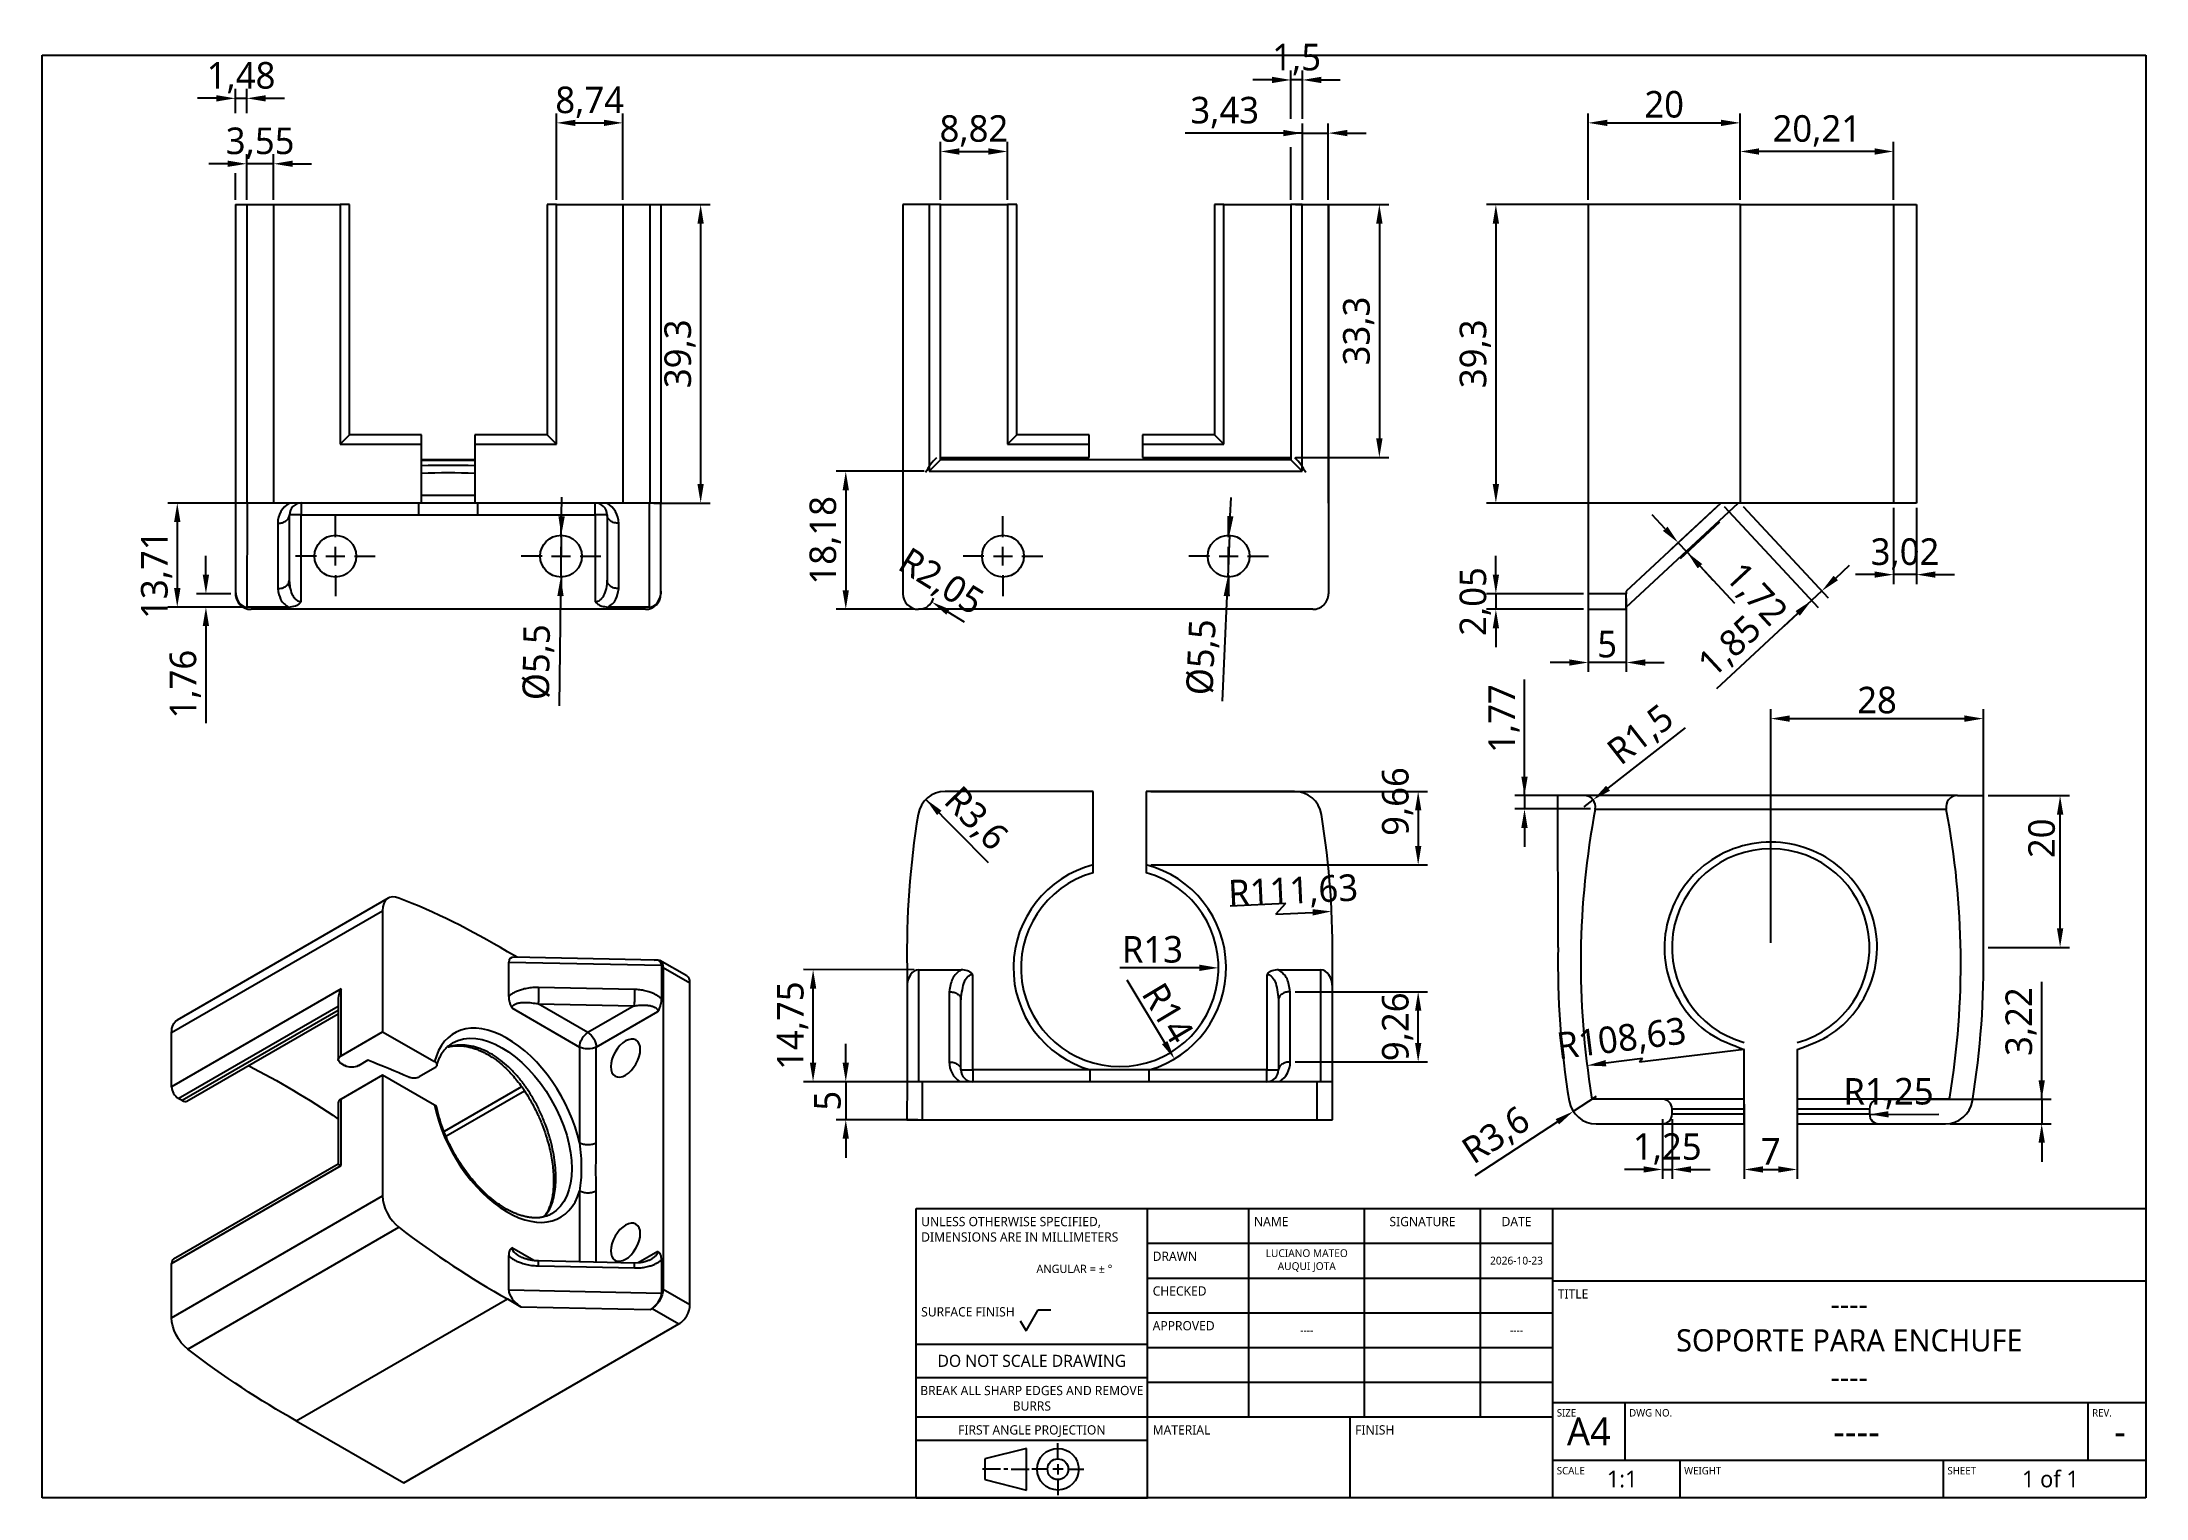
# Model space of a CAD drawing. Extents: x 20 to 297, y 10 to 202.
import ezdxf

# ---------------------------------------------------------------- set-up
doc = ezdxf.new("R2010")
doc.units = 0
doc.header["$LTSCALE"] = 12.7
doc.header["$MEASUREMENT"] = 0
doc.header["$PDMODE"] = 33
doc.header["$PDSIZE"] = 1
doc.linetypes.add('CENTER', pattern=[0.787402, 0.492126, -0.098425, 0.098425, -0.098425])
doc.layers.get('DEFPOINTS').update_dxf_attribs({"linetype": 'CONTINUOUS'})
for name, color, linetype in [('ANNOTATION_TEXT', 7, 'CONTINUOUS'), ('BORDER_FRAME', 7, 'CONTINUOUS'), ('CENTERMARKS', 7, 'CONTINUOUS'), ('TANGENT_LINES', 7, 'CONTINUOUS'), ('TITLE_BLOCK', 7, 'CONTINUOUS'), ('VISIBLE', 7, 'CONTINUOUS')]:
    doc.layers.add(name, color=color, linetype=linetype)
doc.styles.add('ONSHAPE-STANDARD', font='NotoSans-Regular.ttf')
doc.styles.add('ONSHAPE-STANDARD-DIMENSION', font='')
doc.styles.add('ONSHAPE-STANDARD-FIELDS', font='')
doc.styles.get('ONSHAPE-STANDARD-DIMENSION').set_extended_font_data('Noto Sans')
doc.styles.get('ONSHAPE-STANDARD-FIELDS').set_extended_font_data('Noto Sans')
doc.dimstyles.new('ONSHAPE-CHAMFERDIMSTYLE', dxfattribs={"dimtxt": 3.5, "dimasz": 2.5, "dimexe": 1.25, "dimexo": 0.625, "dimtad": 1, "dimtxsty": 'ONSHAPE-STANDARD-DIMENSION', "dimcen": 2.5, "dimclrd": 7, "dimclre": 7, "dimclrt": 7, "dimadec": 1, "dimazin": 3, "dimtfac": 1, "dimtmove": 0, "dimatfit": 3})
doc.dimstyles.new('ONSHAPE-ISO-25$0', dxfattribs={"dimtxt": 3.5, "dimasz": 2.5, "dimexe": 1.25, "dimexo": 0.625, "dimtad": 1, "dimtxsty": 'ONSHAPE-STANDARD-DIMENSION', "dimcen": 2.5, "dimclrd": 7, "dimclre": 7, "dimclrt": 7, "dimadec": 1, "dimazin": 3, "dimtfac": 1, "dimtmove": 0, "dimatfit": 3})
doc.dimstyles.new('ONSHAPE-ISO-25$3', dxfattribs={"dimtxt": 3.5, "dimasz": 2.5, "dimexe": 1.25, "dimexo": 0.625, "dimtad": 1, "dimtxsty": 'ONSHAPE-STANDARD-DIMENSION', "dimcen": 0, "dimclrd": 7, "dimclre": 7, "dimclrt": 7, "dimadec": 1, "dimazin": 3, "dimtfac": 1, "dimtmove": 0, "dimatfit": 3})
doc.dimstyles.new('ONSHAPE-ISO-25$4', dxfattribs={"dimtxt": 3.5, "dimasz": 2.5, "dimexe": 1.25, "dimexo": 0.625, "dimtad": 1, "dimtxsty": 'ONSHAPE-STANDARD-DIMENSION', "dimcen": 0, "dimclrd": 7, "dimclre": 7, "dimclrt": 7, "dimadec": 1, "dimazin": 3, "dimtfac": 1, "dimtmove": 0, "dimatfit": 3})

msp = doc.modelspace()

# ---------------------------------------------------------------- texts
at = {"layer": 'TITLE_BLOCK'}
for s, insert, char_height, width, attachment_point, style in [('UNLESS OTHERWISE SPECIFIED, DIMENSIONS ARE IN MILLIMETERS', (135.746, 47.003), 1.2192, 29.8704, 1, 'ONSHAPE-STANDARD'), ('NAME', (179.561, 47.003), 1.2192, 14.9352, 1, 'ONSHAPE-STANDARD'), ('SIGNATURE', (201.75, 47.003), 1.2192, 14.9352, 2, 'ONSHAPE-STANDARD'), ('DATE', (214.132, 47.003), 1.2192, 9.3345, 2, 'ONSHAPE-STANDARD'), ('DRAWN', (166.226, 42.431), 1.2192, 13.0683, 1, 'ONSHAPE-STANDARD'), ('LUCIANO MATEO AUQUI JOTA', (186.51, 41.242), 1.02413, 15.24, 5, 'ONSHAPE-STANDARD-FIELDS'), ('2026-10-23', (214.132, 41.242), 1.0241, 9.525, 5, 'ONSHAPE-STANDARD-FIELDS'), ('^JANGULAR = ± °^J', (150.919, 42.54), 1.09728, 14.9352, 1, 'ONSHAPE-STANDARD'), ('CHECKED', (166.226, 37.859), 1.2192, 13.0683, 1, 'ONSHAPE-STANDARD'), ('TITLE', (219.566, 37.478), 1.2192, 9.3345, 1, 'ONSHAPE-STANDARD'), ('SURFACE FINISH', (135.746, 35.116), 1.2192, 14.9352, 1, 'ONSHAPE-STANDARD'), ('APPROVED', (166.226, 33.287), 1.2192, 13.0683, 1, 'ONSHAPE-STANDARD'), ('----', (257.947, 35.527), 2.9261, 70.485, 5, 'ONSHAPE-STANDARD-FIELDS'), ('----', (186.51, 32.098), 1.0241, 15.24, 5, 'ONSHAPE-STANDARD-FIELDS'), ('----', (214.132, 32.098), 1.0241, 9.525, 5, 'ONSHAPE-STANDARD-FIELDS'), ('SOPORTE PARA ENCHUFE', (257.947, 30.726), 2.92608, 70.485, 5, 'ONSHAPE-STANDARD-FIELDS'), ('DO NOT SCALE DRAWING', (150.315, 28.843), 1.58496, 29.8704, 2, 'ONSHAPE-STANDARD'), ('----', (257.947, 25.926), 2.9261, 70.485, 5, 'ONSHAPE-STANDARD-FIELDS'), ('BREAK ALL SHARP EDGES AND REMOVE BURRS', (150.315, 24.752), 1.2192, 29.8704, 2, 'ONSHAPE-STANDARD'), ('FIRST ANGLE PROJECTION', (150.315, 19.571), 1.2192, 29.8704, 2, 'ONSHAPE-STANDARD'), ('MATERIAL', (166.226, 19.571), 1.2192, 26.1366, 1, 'ONSHAPE-STANDARD'), ('FINISH', (192.896, 19.571), 1.2192, 26.1366, 1, 'ONSHAPE-STANDARD'), ('SIZE', (219.431, 21.695), 0.9754, 9.3345, 1, 'ONSHAPE-STANDARD'), ('A4', (223.657, 18.763), 3.6576, 9.525, 5, 'ONSHAPE-STANDARD-FIELDS'), ('DWG NO.', (228.956, 21.695), 0.9754, 59.7408, 1, 'ONSHAPE-STANDARD'), ('REV.', (289.916, 21.695), 0.9754, 7.4676, 1, 'ONSHAPE-STANDARD'), ('----', (258.9, 18.763), 3.6576, 60.96, 5, 'ONSHAPE-STANDARD-FIELDS'), ('-', (293.571, 18.763), 3.658, 6.858, 5, 'ONSHAPE-STANDARD-FIELDS'), ('SCALE', (219.431, 14.075), 0.9754, 16.42872, 1, 'ONSHAPE-STANDARD'), ('WEIGHT', (236.195, 14.075), 0.9754, 33.97758, 1, 'ONSHAPE-STANDARD'), ('SHEET', (270.866, 14.075), 0.9754, 26.1366, 1, 'ONSHAPE-STANDARD'), ('1:1', (228.039, 12.476), 2.1946, 15.24, 5, 'ONSHAPE-STANDARD-FIELDS'), ('1 of 1', (284.427, 12.476), 2.1946, 25.146, 5, 'ONSHAPE-STANDARD-FIELDS')]:
    msp.add_mtext(s, dxfattribs=dict(at, insert=insert, char_height=char_height, width=width, attachment_point=attachment_point, style=style))

# ---------------------------------------------------------------- blocks, each defined once
blk = doc.blocks.new('*D1')
at = {"layer": 'ANNOTATION_TEXT', "color": 7}
for p, q in [((87.73, 180.94), (87.73, 192.32)), ((96.47, 180.94), (96.47, 192.32)), ((90.23, 191.07), (93.97, 191.07))]:
    blk.add_line(p, q, dxfattribs=at)
for points in [[(90.23, 191.48), (90.23, 190.65), (87.73, 191.07)], [(93.97, 190.65), (93.97, 191.48), (96.47, 191.07)]]:
    blk.add_solid(points, dxfattribs=at)
at = {"layer": 'DEFPOINTS', "color": 0}
for p in [(96.47, 191.07), (96.47, 191.07), (87.73, 180.31), (96.47, 180.31)]:
    blk.add_point(p, dxfattribs=at)
at = {"layer": 'ANNOTATION_TEXT', "color": 7, "insert": (92.1, 193.78), "char_height": 3.5, "attachment_point": 5, "style": 'ONSHAPE-STANDARD-DIMENSION'}
blk.add_mtext('8,74', dxfattribs=at)
blk = doc.blocks.new('*D2')
at = {"layer": 'ANNOTATION_TEXT', "color": 7}
for p, q in [((88.4, 139.26), (88.43, 141.76)), ((88.36, 136.76), (88.29, 131.26)), ((88.26, 128.76), (88.06, 114.32))]:
    blk.add_line(p, q, dxfattribs=at)
for points in [[(87.98, 139.27), (88.82, 139.25), (88.36, 136.76)], [(88.67, 128.76), (87.84, 128.77), (88.29, 131.26)]]:
    blk.add_solid(points, dxfattribs=at)
at = {"layer": 'DEFPOINTS', "color": 0}
for p in [(88.36, 136.76), (88.29, 131.26)]:
    blk.add_point(p, dxfattribs=at)
at = {"layer": 'ANNOTATION_TEXT', "color": 7, "insert": (85.37, 120.05), "char_height": 3.5, "attachment_point": 5, "rotation": 89.214, "style": 'ONSHAPE-STANDARD-DIMENSION'}
blk.add_mtext('%%c5,5', dxfattribs=at)
blk = doc.blocks.new('*D3')
at = {"layer": 'ANNOTATION_TEXT', "color": 7}
for p, q in [((100.65, 180.31), (107.96, 180.31)), ((106.71, 177.81), (106.71, 143.51)), ((100.56, 141.01), (107.96, 141.01))]:
    blk.add_line(p, q, dxfattribs=at)
for points in [[(107.12, 177.81), (106.29, 177.81), (106.71, 180.31)], [(106.29, 143.51), (107.12, 143.51), (106.71, 141.01)]]:
    blk.add_solid(points, dxfattribs=at)
at = {"layer": 'DEFPOINTS', "color": 0}
for p in [(100.03, 180.31), (99.93, 141.01), (106.71, 141.01), (106.71, 141.01)]:
    blk.add_point(p, dxfattribs=at)
at = {"layer": 'ANNOTATION_TEXT', "color": 7, "insert": (104, 160.66), "char_height": 3.5, "attachment_point": 5, "rotation": 90, "style": 'ONSHAPE-STANDARD-DIMENSION'}
blk.add_mtext('39,3', dxfattribs=at)
blk = doc.blocks.new('*D4')
at = {"layer": 'ANNOTATION_TEXT', "color": 7}
for p, q in [((46.41, 141.01), (36.55, 141.01)), ((37.8, 138.51), (37.8, 129.8)), ((46.4, 127.3), (36.55, 127.3))]:
    blk.add_line(p, q, dxfattribs=at)
for points in [[(38.22, 138.51), (37.38, 138.51), (37.8, 141.01)], [(37.38, 129.8), (38.22, 129.8), (37.8, 127.3)]]:
    blk.add_solid(points, dxfattribs=at)
at = {"layer": 'DEFPOINTS', "color": 0}
for p in [(47.03, 141.01), (37.8, 127.3), (37.8, 127.3), (47.02, 127.3)]:
    blk.add_point(p, dxfattribs=at)
at = {"layer": 'ANNOTATION_TEXT', "color": 7, "insert": (35.09, 131.58), "char_height": 3.5, "attachment_point": 5, "rotation": 90, "style": 'ONSHAPE-STANDARD-DIMENSION'}
blk.add_mtext('13,71', dxfattribs=at)
blk = doc.blocks.new('*D5')
at = {"layer": 'ANNOTATION_TEXT', "color": 7}
for p, q in [((41.57, 131.56), (41.57, 134.06)), ((44.84, 129.06), (40.32, 129.06)), ((46.4, 127.3), (40.32, 127.3)), ((41.57, 125.42), (41.57, 112.03)), ((41.57, 124.8), (41.57, 122.3))]:
    blk.add_line(p, q, dxfattribs=at)
for points in [[(41.15, 131.56), (41.99, 131.56), (41.57, 129.06)], [(41.99, 124.8), (41.15, 124.8), (41.57, 127.3)]]:
    blk.add_solid(points, dxfattribs=at)
at = {"layer": 'DEFPOINTS', "color": 0}
for p in [(45.47, 129.06), (41.57, 127.3), (41.57, 127.3), (47.02, 127.3)]:
    blk.add_point(p, dxfattribs=at)
at = {"layer": 'ANNOTATION_TEXT', "color": 7, "insert": (38.86, 117.16), "char_height": 3.5, "attachment_point": 5, "rotation": 90, "style": 'ONSHAPE-STANDARD-DIMENSION'}
blk.add_mtext('1,76', dxfattribs=at)
blk = doc.blocks.new('*D6')
at = {"layer": 'ANNOTATION_TEXT', "color": 7}
for p, q in [((44.44, 185.68), (41.94, 185.68)), ((46.94, 180.94), (46.94, 186.93)), ((50.49, 185.68), (46.94, 185.68)), ((50.49, 180.94), (50.49, 186.93)), ((52.99, 185.68), (55.49, 185.68))]:
    blk.add_line(p, q, dxfattribs=at)
for points in [[(44.44, 185.27), (44.44, 186.1), (46.94, 185.68)], [(52.99, 186.1), (52.99, 185.27), (50.49, 185.68)]]:
    blk.add_solid(points, dxfattribs=at)
at = {"layer": 'DEFPOINTS', "color": 0}
for p in [(46.94, 185.68), (46.94, 185.68), (46.94, 180.31), (50.49, 180.31)]:
    blk.add_point(p, dxfattribs=at)
at = {"layer": 'ANNOTATION_TEXT', "color": 7, "insert": (48.71, 188.39), "char_height": 3.5, "attachment_point": 5, "style": 'ONSHAPE-STANDARD-DIMENSION'}
blk.add_mtext('3,55', dxfattribs=at)
blk = doc.blocks.new('*D7')
at = {"layer": 'ANNOTATION_TEXT', "color": 7}
for p, q in [((42.96, 194.3), (40.46, 194.3)), ((45.46, 192.35), (45.46, 195.55)), ((45.46, 194.3), (46.94, 194.3)), ((46.94, 192.35), (46.94, 195.55)), ((49.44, 194.3), (51.94, 194.3)), ((45.46, 180.94), (45.46, 184.43)), ((46.94, 180.94), (46.94, 183.81))]:
    blk.add_line(p, q, dxfattribs=at)
for points in [[(42.96, 193.88), (42.96, 194.71), (45.46, 194.3)], [(49.44, 194.71), (49.44, 193.88), (46.94, 194.3)]]:
    blk.add_solid(points, dxfattribs=at)
at = {"layer": 'DEFPOINTS', "color": 0}
for p in [(46.94, 194.3), (46.94, 194.3), (45.46, 180.31), (46.94, 180.31)]:
    blk.add_point(p, dxfattribs=at)
at = {"layer": 'ANNOTATION_TEXT', "color": 7, "insert": (46.2, 197.01), "char_height": 3.5, "attachment_point": 5, "style": 'ONSHAPE-STANDARD-DIMENSION'}
blk.add_mtext('1,48', dxfattribs=at)
blk = doc.blocks.new('*D8')
at = {"layer": 'ANNOTATION_TEXT', "color": 7}
for p, q in [((138.28, 180.94), (138.28, 188.55)), ((147.1, 180.94), (147.1, 188.55)), ((140.78, 187.3), (144.6, 187.3))]:
    blk.add_line(p, q, dxfattribs=at)
for points in [[(140.78, 187.72), (140.78, 186.88), (138.28, 187.3)], [(144.6, 186.88), (144.6, 187.72), (147.1, 187.3)]]:
    blk.add_solid(points, dxfattribs=at)
at = {"layer": 'DEFPOINTS', "color": 0}
for p in [(147.1, 187.3), (147.1, 187.3), (138.28, 180.31), (147.1, 180.31)]:
    blk.add_point(p, dxfattribs=at)
at = {"layer": 'ANNOTATION_TEXT', "color": 7, "insert": (142.69, 190.01), "char_height": 3.5, "attachment_point": 5, "style": 'ONSHAPE-STANDARD-DIMENSION'}
blk.add_mtext('8,82', dxfattribs=at)
blk = doc.blocks.new('*D9')
at = {"layer": 'ANNOTATION_TEXT', "color": 7}
for p, q in [((185.93, 189.72), (170.49, 189.72)), ((183.43, 189.72), (180.93, 189.72)), ((185.93, 180.94), (185.93, 190.97)), ((185.93, 189.72), (189.35, 189.72)), ((189.35, 180.94), (189.35, 190.97)), ((191.85, 189.72), (194.35, 189.72))]:
    blk.add_line(p, q, dxfattribs=at)
for points in [[(183.43, 189.31), (183.43, 190.14), (185.93, 189.72)], [(191.85, 190.14), (191.85, 189.31), (189.35, 189.72)]]:
    blk.add_solid(points, dxfattribs=at)
at = {"layer": 'DEFPOINTS', "color": 0}
for p in [(189.35, 189.72), (189.35, 189.72), (185.93, 180.31), (189.35, 180.31)]:
    blk.add_point(p, dxfattribs=at)
at = {"layer": 'ANNOTATION_TEXT', "color": 7, "insert": (175.71, 192.43), "char_height": 3.5, "attachment_point": 5, "style": 'ONSHAPE-STANDARD-DIMENSION'}
blk.add_mtext('3,43', dxfattribs=at)
blk = doc.blocks.new('*D10')
at = {"layer": 'ANNOTATION_TEXT', "color": 7}
for p, q in [((181.93, 196.72), (179.43, 196.72)), ((184.43, 191.6), (184.43, 197.97)), ((185.93, 196.72), (184.43, 196.72)), ((185.93, 191.6), (185.93, 197.97)), ((188.43, 196.72), (190.93, 196.72)), ((184.43, 180.94), (184.43, 187.85)), ((185.93, 180.94), (185.93, 187.85))]:
    blk.add_line(p, q, dxfattribs=at)
for points in [[(181.93, 196.3), (181.93, 197.14), (184.43, 196.72)], [(188.43, 197.14), (188.43, 196.3), (185.93, 196.72)]]:
    blk.add_solid(points, dxfattribs=at)
at = {"layer": 'DEFPOINTS', "color": 0}
for p in [(184.43, 196.72), (184.43, 196.72), (184.43, 180.31), (185.93, 180.31)]:
    blk.add_point(p, dxfattribs=at)
at = {"layer": 'ANNOTATION_TEXT', "color": 7, "insert": (185.18, 199.41), "char_height": 3.5, "attachment_point": 5, "style": 'ONSHAPE-STANDARD-DIMENSION'}
blk.add_mtext('1,5', dxfattribs=at)
blk = doc.blocks.new('*D11')
at = {"layer": 'ANNOTATION_TEXT', "color": 7}
for p, q in [((176.44, 139.26), (176.55, 141.75)), ((176.33, 136.76), (176.1, 131.26)), ((175.99, 128.77), (175.39, 114.9))]:
    blk.add_line(p, q, dxfattribs=at)
for points in [[(176.03, 139.27), (176.86, 139.24), (176.33, 136.76)], [(176.41, 128.75), (175.57, 128.78), (176.1, 131.26)]]:
    blk.add_solid(points, dxfattribs=at)
at = {"layer": 'DEFPOINTS', "color": 0}
for p in [(176.33, 136.76), (176.1, 131.26)]:
    blk.add_point(p, dxfattribs=at)
at = {"layer": 'ANNOTATION_TEXT', "color": 7, "insert": (172.88, 120.7), "char_height": 3.5, "attachment_point": 5, "rotation": 87.5373, "style": 'ONSHAPE-STANDARD-DIMENSION'}
blk.add_mtext('%%c5,5', dxfattribs=at)
blk = doc.blocks.new('*D12')
at = {"layer": 'ANNOTATION_TEXT', "color": 7}
for p, q in [((136.15, 145.19), (124.57, 145.19)), ((125.82, 142.69), (125.82, 129.51)), ((134.78, 127.01), (124.57, 127.01))]:
    blk.add_line(p, q, dxfattribs=at)
for points in [[(126.23, 142.69), (125.4, 142.69), (125.82, 145.19)], [(125.4, 129.51), (126.23, 129.51), (125.82, 127.01)]]:
    blk.add_solid(points, dxfattribs=at)
at = {"layer": 'DEFPOINTS', "color": 0}
for p in [(136.78, 145.19), (125.82, 127.01), (125.82, 127.01), (135.4, 127.01)]:
    blk.add_point(p, dxfattribs=at)
at = {"layer": 'ANNOTATION_TEXT', "color": 7, "insert": (123.11, 136.1), "char_height": 3.5, "attachment_point": 5, "rotation": 90, "style": 'ONSHAPE-STANDARD-DIMENSION'}
blk.add_mtext('18,18', dxfattribs=at)
blk = doc.blocks.new('*D13')
at = {"layer": 'ANNOTATION_TEXT', "color": 7}
for p, q in [((185.05, 180.31), (197.32, 180.31)), ((196.07, 177.81), (196.07, 149.51)), ((185.05, 147.01), (197.32, 147.01))]:
    blk.add_line(p, q, dxfattribs=at)
for points in [[(196.49, 177.81), (195.65, 177.81), (196.07, 180.31)], [(195.65, 149.51), (196.49, 149.51), (196.07, 147.01)]]:
    blk.add_solid(points, dxfattribs=at)
at = {"layer": 'DEFPOINTS', "color": 0}
for p in [(184.43, 180.31), (184.43, 147.01), (196.07, 147.01), (196.07, 147.01)]:
    blk.add_point(p, dxfattribs=at)
at = {"layer": 'ANNOTATION_TEXT', "color": 7, "insert": (193.36, 163.66), "char_height": 3.5, "attachment_point": 5, "rotation": 90, "style": 'ONSHAPE-STANDARD-DIMENSION'}
blk.add_mtext('33,3', dxfattribs=at)
blk = doc.blocks.new('*D14')
at = {"layer": 'ANNOTATION_TEXT', "color": 7}
for p, q in [((223.57, 180.94), (223.57, 192.32)), ((243.57, 180.94), (243.57, 192.32)), ((226.07, 191.07), (241.07, 191.07))]:
    blk.add_line(p, q, dxfattribs=at)
for points in [[(226.07, 191.48), (226.07, 190.65), (223.57, 191.07)], [(241.07, 190.65), (241.07, 191.48), (243.57, 191.07)]]:
    blk.add_solid(points, dxfattribs=at)
at = {"layer": 'DEFPOINTS', "color": 0}
for p in [(243.57, 191.07), (243.57, 191.07), (223.57, 180.31), (243.57, 180.31)]:
    blk.add_point(p, dxfattribs=at)
at = {"layer": 'ANNOTATION_TEXT', "color": 7, "insert": (233.57, 193.49), "char_height": 3.5, "attachment_point": 5, "style": 'ONSHAPE-STANDARD-DIMENSION'}
blk.add_mtext('20', dxfattribs=at)
blk = doc.blocks.new('*D15')
at = {"layer": 'ANNOTATION_TEXT', "color": 7}
for p, q in [((243.57, 180.94), (243.57, 188.55)), ((263.77, 180.94), (263.77, 188.55)), ((261.27, 187.3), (246.07, 187.3))]:
    blk.add_line(p, q, dxfattribs=at)
for points in [[(246.07, 187.72), (246.07, 186.88), (243.57, 187.3)], [(261.27, 186.88), (261.27, 187.72), (263.77, 187.3)]]:
    blk.add_solid(points, dxfattribs=at)
at = {"layer": 'DEFPOINTS', "color": 0}
for p in [(243.57, 187.3), (243.57, 187.3), (243.57, 180.31), (263.77, 180.31)]:
    blk.add_point(p, dxfattribs=at)
at = {"layer": 'ANNOTATION_TEXT', "color": 7, "insert": (253.67, 190.01), "char_height": 3.5, "attachment_point": 5, "style": 'ONSHAPE-STANDARD-DIMENSION'}
blk.add_mtext('20,21', dxfattribs=at)
blk = doc.blocks.new('*D16')
at = {"layer": 'ANNOTATION_TEXT', "color": 7}
for p, q in [((263.77, 140.39), (263.77, 130.33)), ((266.79, 140.39), (266.79, 130.33)), ((261.27, 131.58), (258.77, 131.58)), ((266.79, 131.58), (263.77, 131.58)), ((269.29, 131.58), (271.79, 131.58))]:
    blk.add_line(p, q, dxfattribs=at)
for points in [[(261.27, 131.17), (261.27, 132), (263.77, 131.58)], [(269.29, 132), (269.29, 131.17), (266.79, 131.58)]]:
    blk.add_solid(points, dxfattribs=at)
at = {"layer": 'DEFPOINTS', "color": 0}
for p in [(263.77, 141.01), (266.79, 141.01), (263.77, 131.58), (263.77, 131.58)]:
    blk.add_point(p, dxfattribs=at)
at = {"layer": 'ANNOTATION_TEXT', "color": 7, "insert": (265.28, 134.29), "char_height": 3.5, "attachment_point": 5, "style": 'ONSHAPE-STANDARD-DIMENSION'}
blk.add_mtext('3,02', dxfattribs=at)
blk = doc.blocks.new('*D17')
at = {"layer": 'ANNOTATION_TEXT', "color": 7}
for p, q in [((242.94, 180.31), (210.16, 180.31)), ((211.41, 177.81), (211.41, 143.51)), ((242.94, 141.01), (210.16, 141.01))]:
    blk.add_line(p, q, dxfattribs=at)
for points in [[(211.83, 177.81), (211, 177.81), (211.41, 180.31)], [(211, 143.51), (211.83, 143.51), (211.41, 141.01)]]:
    blk.add_solid(points, dxfattribs=at)
at = {"layer": 'DEFPOINTS', "color": 0}
for p in [(243.57, 180.31), (211.41, 141.01), (211.41, 141.01), (243.57, 141.01)]:
    blk.add_point(p, dxfattribs=at)
at = {"layer": 'ANNOTATION_TEXT', "color": 7, "insert": (208.71, 160.66), "char_height": 3.5, "attachment_point": 5, "rotation": 90, "style": 'ONSHAPE-STANDARD-DIMENSION'}
blk.add_mtext('39,3', dxfattribs=at)
blk = doc.blocks.new('*D18')
at = {"layer": 'ANNOTATION_TEXT', "color": 7}
for p, q in [((241.47, 140.55), (253.83, 127.26)), ((243.99, 140.55), (255.18, 128.51)), ((256.16, 131.13), (257.99, 132.83)), ((252.98, 128.17), (240.45, 116.53)), ((254.33, 129.43), (252.98, 128.17)), ((251.15, 126.47), (249.32, 124.77))]:
    blk.add_line(p, q, dxfattribs=at)
for points in [[(255.88, 131.44), (256.45, 130.83), (254.33, 129.43)], [(251.43, 126.16), (250.86, 126.78), (252.98, 128.17)]]:
    blk.add_solid(points, dxfattribs=at)
at = {"layer": 'DEFPOINTS', "color": 0}
for p in [(241.04, 141.01), (243.57, 141.01), (252.98, 128.17), (252.98, 128.17)]:
    blk.add_point(p, dxfattribs=at)
at = {"layer": 'ANNOTATION_TEXT', "color": 7, "insert": (242.35, 121.99), "char_height": 3.5, "attachment_point": 5, "rotation": 42.9078, "style": 'ONSHAPE-STANDARD-DIMENSION'}
blk.add_mtext('1,85', dxfattribs=at)
blk = doc.blocks.new('*D19')
at = {"layer": 'ANNOTATION_TEXT', "color": 7}
for p, q in [((233.71, 137.61), (232.01, 139.44)), ((240.59, 140.59), (234.5, 134.93)), ((236.59, 134.52), (235.42, 135.78)), ((240.84, 138.48), (235.67, 133.67)), ((236.59, 134.52), (242.81, 127.82)), ((238.29, 132.69), (239.99, 130.86))]:
    blk.add_line(p, q, dxfattribs=at)
for points in [[(233.41, 137.33), (234.02, 137.9), (235.42, 135.78)], [(238.59, 132.97), (237.98, 132.41), (236.59, 134.52)]]:
    blk.add_solid(points, dxfattribs=at)
at = {"layer": 'DEFPOINTS', "color": 0}
for p in [(241.04, 141.01), (243.57, 141.01), (235.42, 135.78), (235.42, 135.78)]:
    blk.add_point(p, dxfattribs=at)
at = {"layer": 'ANNOTATION_TEXT', "color": 7, "insert": (245.55, 128.85), "char_height": 3.5, "attachment_point": 5, "rotation": 312.9078, "style": 'ONSHAPE-STANDARD-DIMENSION'}
blk.add_mtext('1,72', dxfattribs=at)
blk = doc.blocks.new('*D20')
at = {"layer": 'ANNOTATION_TEXT', "color": 7}
for p, q in [((223.57, 128.44), (223.57, 118.76)), ((228.57, 128.44), (228.57, 118.76)), ((221.07, 120.01), (218.57, 120.01)), ((228.57, 120.01), (223.57, 120.01)), ((231.07, 120.01), (233.57, 120.01))]:
    blk.add_line(p, q, dxfattribs=at)
for points in [[(221.07, 119.59), (221.07, 120.42), (223.57, 120.01)], [(231.07, 120.42), (231.07, 119.59), (228.57, 120.01)]]:
    blk.add_solid(points, dxfattribs=at)
at = {"layer": 'DEFPOINTS', "color": 0}
for p in [(223.57, 129.06), (228.57, 129.06), (223.57, 120.01), (223.57, 120.01)]:
    blk.add_point(p, dxfattribs=at)
at = {"layer": 'ANNOTATION_TEXT', "color": 7, "insert": (226.07, 122.41), "char_height": 3.5, "attachment_point": 5, "style": 'ONSHAPE-STANDARD-DIMENSION'}
blk.add_mtext('5', dxfattribs=at)
blk = doc.blocks.new('*D21')
at = {"layer": 'ANNOTATION_TEXT', "color": 7}
for p, q in [((211.41, 131.56), (211.41, 134.06)), ((222.94, 129.06), (210.16, 129.06)), ((211.41, 129.06), (211.41, 127.01)), ((222.94, 127.01), (210.16, 127.01)), ((211.41, 124.51), (211.41, 122.01))]:
    blk.add_line(p, q, dxfattribs=at)
for points in [[(211, 131.56), (211.83, 131.56), (211.41, 129.06)], [(211.83, 124.51), (211, 124.51), (211.41, 127.01)]]:
    blk.add_solid(points, dxfattribs=at)
at = {"layer": 'DEFPOINTS', "color": 0}
for p in [(223.57, 129.06), (211.41, 127.01), (211.41, 127.01), (223.57, 127.01)]:
    blk.add_point(p, dxfattribs=at)
at = {"layer": 'ANNOTATION_TEXT', "color": 7, "insert": (208.7, 128.04), "char_height": 3.5, "attachment_point": 5, "rotation": 90, "style": 'ONSHAPE-STANDARD-DIMENSION'}
blk.add_mtext('2,05', dxfattribs=at)
blk = doc.blocks.new('*D22')
at = {"layer": 'ANNOTATION_TEXT', "color": 7}
blk.add_line((172.39, 79.8), (161.89, 79.8), dxfattribs=at)
blk.add_solid([(172.39, 79.39), (172.39, 80.22), (174.89, 79.8)], dxfattribs=at)
at = {"layer": 'DEFPOINTS', "color": 0}
for p in [(161.89, 79.8), (174.89, 79.8)]:
    blk.add_point(p, dxfattribs=at)
at = {"layer": 'ANNOTATION_TEXT', "color": 7, "insert": (166.19, 82.22), "char_height": 3.5, "attachment_point": 5, "style": 'ONSHAPE-STANDARD-DIMENSION'}
blk.add_mtext('R13', dxfattribs=at)
blk = doc.blocks.new('*D23')
at = {"layer": 'ANNOTATION_TEXT', "color": 7}
blk.add_line((167.81, 69.94), (162.85, 78.2), dxfattribs=at)
blk.add_solid([(167.45, 69.73), (168.17, 70.16), (169.1, 67.8)], dxfattribs=at)
at = {"layer": 'DEFPOINTS', "color": 0}
for p in [(161.89, 79.8), (169.1, 67.8)]:
    blk.add_point(p, dxfattribs=at)
at = {"layer": 'ANNOTATION_TEXT', "color": 7, "insert": (168.23, 73.86), "char_height": 3.5, "attachment_point": 5, "rotation": 300.9753, "style": 'ONSHAPE-STANDARD-DIMENSION'}
blk.add_mtext('R14', dxfattribs=at)
blk = doc.blocks.new('*D24')
at = {"layer": 'ANNOTATION_TEXT', "color": 7}
blk.add_line((136.38, 101.99), (144.56, 93.66), dxfattribs=at)
blk.add_solid([(138.42, 100.5), (137.83, 99.92), (136.38, 101.99)], dxfattribs=at)
at = {"layer": 'DEFPOINTS', "color": 0}
for p in [(136.38, 101.99), (138.9, 99.43)]:
    blk.add_point(p, dxfattribs=at)
at = {"layer": 'ANNOTATION_TEXT', "color": 7, "insert": (142.82, 99.3), "char_height": 3.5, "attachment_point": 5, "rotation": 314.491, "style": 'ONSHAPE-STANDARD-DIMENSION'}
blk.add_mtext('R3,6', dxfattribs=at)
blk = doc.blocks.new('*D25')
at = {"layer": 'ANNOTATION_TEXT', "color": 7}
for p, q in [((184.97, 76.66), (202.43, 76.66)), ((201.18, 69.91), (201.18, 74.16)), ((184.97, 67.41), (202.43, 67.41))]:
    blk.add_line(p, q, dxfattribs=at)
for points in [[(201.6, 74.16), (200.77, 74.16), (201.18, 76.66)], [(200.77, 69.91), (201.6, 69.91), (201.18, 67.41)]]:
    blk.add_solid(points, dxfattribs=at)
at = {"layer": 'DEFPOINTS', "color": 0}
for p in [(184.34, 76.66), (201.18, 76.66), (201.18, 76.66), (184.34, 67.41)]:
    blk.add_point(p, dxfattribs=at)
at = {"layer": 'ANNOTATION_TEXT', "color": 7, "insert": (198.48, 72.04), "char_height": 3.5, "attachment_point": 5, "rotation": 90, "style": 'ONSHAPE-STANDARD-DIMENSION'}
blk.add_mtext('9,26', dxfattribs=at)
blk = doc.blocks.new('*D26')
at = {"layer": 'ANNOTATION_TEXT', "color": 7}
for p, q in [((134.81, 79.56), (120.27, 79.57)), ((121.51, 67.31), (121.51, 77.06)), ((134.81, 64.8), (120.26, 64.81))]:
    blk.add_line(p, q, dxfattribs=at)
for points in [[(121.93, 77.06), (121.1, 77.07), (121.52, 79.56)], [(121.09, 67.31), (121.93, 67.31), (121.51, 64.81)]]:
    blk.add_solid(points, dxfattribs=at)
at = {"layer": 'DEFPOINTS', "color": 0}
for p in [(121.52, 79.56), (121.52, 79.56), (135.44, 79.56), (135.43, 64.8)]:
    blk.add_point(p, dxfattribs=at)
at = {"layer": 'ANNOTATION_TEXT', "color": 7, "insert": (118.82, 72.19), "char_height": 3.5, "attachment_point": 5, "rotation": 89.963, "style": 'ONSHAPE-STANDARD-DIMENSION'}
blk.add_mtext('14,75', dxfattribs=at)
blk = doc.blocks.new('*D27')
at = {"layer": 'ANNOTATION_TEXT', "color": 7}
for p, q in [((125.82, 67.3), (125.82, 69.8)), ((141.91, 64.8), (124.57, 64.8)), ((125.82, 64.8), (125.82, 59.8)), ((135.3, 59.8), (124.57, 59.8)), ((125.82, 57.3), (125.82, 54.8))]:
    blk.add_line(p, q, dxfattribs=at)
for points in [[(125.4, 67.3), (126.23, 67.3), (125.82, 64.8)], [(126.23, 57.3), (125.4, 57.3), (125.82, 59.8)]]:
    blk.add_solid(points, dxfattribs=at)
at = {"layer": 'DEFPOINTS', "color": 0}
for p in [(142.53, 64.8), (125.82, 59.8), (125.82, 59.8), (135.93, 59.8)]:
    blk.add_point(p, dxfattribs=at)
at = {"layer": 'ANNOTATION_TEXT', "color": 7, "insert": (123.42, 62.3), "char_height": 3.5, "attachment_point": 5, "rotation": 90, "style": 'ONSHAPE-STANDARD-DIMENSION'}
blk.add_mtext('5', dxfattribs=at)
blk = doc.blocks.new('*D28')
at = {"layer": 'ANNOTATION_TEXT', "color": 7}
for p, q in [((166, 103.03), (202.43, 103.03)), ((201.18, 100.53), (201.18, 95.86)), ((166, 93.36), (202.43, 93.36))]:
    blk.add_line(p, q, dxfattribs=at)
for points in [[(201.6, 100.53), (200.77, 100.53), (201.18, 103.03)], [(200.77, 95.86), (201.6, 95.86), (201.18, 93.36)]]:
    blk.add_solid(points, dxfattribs=at)
at = {"layer": 'DEFPOINTS', "color": 0}
for p in [(165.37, 103.03), (165.37, 93.36), (201.18, 93.36), (201.18, 93.36)]:
    blk.add_point(p, dxfattribs=at)
at = {"layer": 'ANNOTATION_TEXT', "color": 7, "insert": (198.48, 101.7), "char_height": 3.5, "attachment_point": 5, "rotation": 90, "style": 'ONSHAPE-STANDARD-DIMENSION'}
blk.add_mtext('9,66', dxfattribs=at)
blk = doc.blocks.new('*X41')
at = {"layer": 'ANNOTATION_TEXT', "color": 7}
for p, q in [((176.42, 87.98), (183.74, 88.33)), ((182.43, 86.88), (183.74, 88.33)), ((182.43, 86.88), (187.29, 87.11))]:
    blk.add_line(p, q, dxfattribs=at)
blk.add_solid([(187.31, 86.69), (187.27, 87.53), (189.78, 87.23)], dxfattribs=at)
at = {"layer": 'DEFPOINTS', "color": 0}
for p in [(176.42, 87.98), (183.08, 87.6), (189.78, 87.23)]:
    blk.add_point(p, dxfattribs=at)
at = {"layer": 'ANNOTATION_TEXT', "color": 7, "insert": (184.73, 89.7), "char_height": 3.5, "attachment_point": 5, "rotation": 2.7285, "style": 'ONSHAPE-STANDARD-DIMENSION'}
blk.add_mtext('R111,63', dxfattribs=at)
blk = doc.blocks.new('*D30')
at = {"layer": 'ANNOTATION_TEXT', "color": 7}
for p, q in [((215.18, 102.49), (215.18, 117.75)), ((215.18, 104.99), (215.18, 107.49)), ((222.4, 102.49), (213.93, 102.49)), ((223.88, 100.72), (213.93, 100.72)), ((215.18, 102.49), (215.18, 100.72)), ((215.18, 98.22), (215.18, 95.72))]:
    blk.add_line(p, q, dxfattribs=at)
for points in [[(214.76, 104.99), (215.6, 104.99), (215.18, 102.49)], [(215.6, 98.22), (214.76, 98.22), (215.18, 100.72)]]:
    blk.add_solid(points, dxfattribs=at)
at = {"layer": 'DEFPOINTS', "color": 0}
for p in [(215.18, 100.72), (215.18, 100.72), (223.03, 102.49), (224.51, 100.72)]:
    blk.add_point(p, dxfattribs=at)
at = {"layer": 'ANNOTATION_TEXT', "color": 7, "insert": (212.49, 112.62), "char_height": 3.5, "attachment_point": 5, "rotation": 90, "style": 'ONSHAPE-STANDARD-DIMENSION'}
blk.add_mtext('1,77', dxfattribs=at)
blk = doc.blocks.new('*D31')
at = {"layer": 'ANNOTATION_TEXT', "color": 7}
for p, q in [((276.23, 102.49), (286.95, 102.49)), ((285.7, 84.99), (285.7, 99.99)), ((276.23, 82.49), (286.95, 82.49))]:
    blk.add_line(p, q, dxfattribs=at)
for points in [[(286.12, 99.99), (285.29, 99.99), (285.7, 102.49)], [(285.29, 84.99), (286.12, 84.99), (285.7, 82.49)]]:
    blk.add_solid(points, dxfattribs=at)
at = {"layer": 'DEFPOINTS', "color": 0}
for p in [(275.6, 102.49), (285.7, 102.49), (285.7, 102.49), (275.6, 82.49)]:
    blk.add_point(p, dxfattribs=at)
at = {"layer": 'ANNOTATION_TEXT', "color": 7, "insert": (283.28, 96.86), "char_height": 3.5, "attachment_point": 5, "rotation": 90, "style": 'ONSHAPE-STANDARD-DIMENSION'}
blk.add_mtext('20', dxfattribs=at)
blk = doc.blocks.new('*D32')
at = {"layer": 'ANNOTATION_TEXT', "color": 7}
for p, q in [((283.28, 62.49), (283.28, 77.95)), ((283.28, 64.99), (283.28, 67.49)), ((262.48, 62.49), (284.53, 62.49)), ((283.28, 62.49), (283.28, 59.26)), ((271.22, 59.26), (284.53, 59.26)), ((283.28, 56.76), (283.28, 54.26))]:
    blk.add_line(p, q, dxfattribs=at)
for points in [[(282.86, 64.99), (283.7, 64.99), (283.28, 62.49)], [(283.7, 56.76), (282.86, 56.76), (283.28, 59.26)]]:
    blk.add_solid(points, dxfattribs=at)
at = {"layer": 'DEFPOINTS', "color": 0}
for p in [(261.86, 62.49), (270.6, 59.26), (283.28, 59.26), (283.28, 59.26)]:
    blk.add_point(p, dxfattribs=at)
at = {"layer": 'ANNOTATION_TEXT', "color": 7, "insert": (280.57, 72.72), "char_height": 3.5, "attachment_point": 5, "rotation": 90, "style": 'ONSHAPE-STANDARD-DIMENSION'}
blk.add_mtext('3,22', dxfattribs=at)
blk = doc.blocks.new('*X42')
at = {"layer": 'ANNOTATION_TEXT', "color": 7}
for p, q in [((230.73, 67.85), (225.9, 67.25)), ((244.09, 69.07), (230.34, 67.36)), ((230.73, 67.85), (230.34, 67.36))]:
    blk.add_line(p, q, dxfattribs=at)
blk.add_solid([(225.85, 67.66), (225.95, 66.83), (223.42, 66.94)], dxfattribs=at)
at = {"layer": 'DEFPOINTS', "color": 0}
for p in [(223.42, 66.94), (230.87, 68.04), (244.09, 69.07)]:
    blk.add_point(p, dxfattribs=at)
at = {"layer": 'ANNOTATION_TEXT', "color": 7, "insert": (227.98, 70.24), "char_height": 3.5, "attachment_point": 5, "rotation": 7.1059, "style": 'ONSHAPE-STANDARD-DIMENSION'}
blk.add_mtext('R108,63', dxfattribs=at)
blk = doc.blocks.new('*D34')
at = {"layer": 'ANNOTATION_TEXT', "color": 7}
for p, q in [((244.09, 61.86), (244.09, 52)), ((251.09, 61.86), (251.09, 52)), ((246.59, 53.25), (248.59, 53.25))]:
    blk.add_line(p, q, dxfattribs=at)
for points in [[(246.59, 53.67), (246.59, 52.84), (244.09, 53.25)], [(248.59, 52.84), (248.59, 53.67), (251.09, 53.25)]]:
    blk.add_solid(points, dxfattribs=at)
at = {"layer": 'DEFPOINTS', "color": 0}
for p in [(244.09, 62.49), (251.09, 62.49), (251.09, 53.25), (251.09, 53.25)]:
    blk.add_point(p, dxfattribs=at)
at = {"layer": 'ANNOTATION_TEXT', "color": 7, "insert": (247.59, 55.63), "char_height": 3.5, "attachment_point": 5, "style": 'ONSHAPE-STANDARD-DIMENSION'}
blk.add_mtext('7', dxfattribs=at)
blk = doc.blocks.new('*D35')
at = {"layer": 'ANNOTATION_TEXT', "color": 7}
for p, q in [((247.6, 83.11), (247.6, 113.87)), ((275.6, 83.11), (275.6, 113.87)), ((250.1, 112.62), (273.1, 112.62))]:
    blk.add_line(p, q, dxfattribs=at)
for points in [[(250.1, 113.04), (250.1, 112.2), (247.6, 112.62)], [(273.1, 112.2), (273.1, 113.04), (275.6, 112.62)]]:
    blk.add_solid(points, dxfattribs=at)
at = {"layer": 'DEFPOINTS', "color": 0}
for p in [(275.6, 112.62), (275.6, 112.62), (247.6, 82.49), (275.6, 82.49)]:
    blk.add_point(p, dxfattribs=at)
at = {"layer": 'ANNOTATION_TEXT', "color": 7, "insert": (261.6, 115.04), "char_height": 3.5, "attachment_point": 5, "style": 'ONSHAPE-STANDARD-DIMENSION'}
blk.add_mtext('28', dxfattribs=at)
blk = doc.blocks.new('*D36')
at = {"layer": 'ANNOTATION_TEXT', "color": 7}
blk.add_line((139.27, 126.66), (141.39, 125.35), dxfattribs=at)
blk.add_arc((135.4, 129.06), 2.05, 287.5366, 343.2616, dxfattribs=at)
blk.add_solid([(139.49, 127.02), (139.05, 126.31), (137.14, 127.98)], dxfattribs=at)
at = {"layer": 'DEFPOINTS', "color": 0}
for p in [(135.4, 129.06), (137.14, 127.98)]:
    blk.add_point(p, dxfattribs=at)
at = {"layer": 'ANNOTATION_TEXT', "color": 7, "insert": (138.26, 130.48), "char_height": 3.5, "attachment_point": 5, "rotation": 328.2185, "style": 'ONSHAPE-STANDARD-DIMENSION'}
blk.add_mtext('R2,05', dxfattribs=at)
blk = doc.blocks.new('*D37')
at = {"layer": 'ANNOTATION_TEXT', "color": 7}
for p, q in [((226.18, 103.45), (236.36, 111.42)), ((223.03, 100.99), (224.21, 101.91))]:
    blk.add_line(p, q, dxfattribs=at)
blk.add_solid([(225.92, 103.78), (226.44, 103.12), (224.21, 101.91)], dxfattribs=at)
at = {"layer": 'DEFPOINTS', "color": 0}
for p in [(223.03, 100.99), (224.21, 101.91)]:
    blk.add_point(p, dxfattribs=at)
at = {"layer": 'ANNOTATION_TEXT', "color": 7, "insert": (230.6, 110.33), "char_height": 3.5, "attachment_point": 5, "rotation": 38.0506, "style": 'ONSHAPE-STANDARD-DIMENSION'}
blk.add_mtext('R1,5', dxfattribs=at)
blk = doc.blocks.new('*D38')
at = {"layer": 'ANNOTATION_TEXT', "color": 7}
for p, q in [((224.61, 62.86), (221.6, 60.9)), ((219.51, 59.53), (208.64, 52.43))]:
    blk.add_line(p, q, dxfattribs=at)
blk.add_solid([(219.73, 59.18), (219.28, 59.88), (221.6, 60.9)], dxfattribs=at)
at = {"layer": 'DEFPOINTS', "color": 0}
for p in [(224.61, 62.86), (221.6, 60.9)]:
    blk.add_point(p, dxfattribs=at)
at = {"layer": 'ANNOTATION_TEXT', "color": 7, "insert": (211.55, 57.57), "char_height": 3.5, "attachment_point": 5, "rotation": 33.1455, "style": 'ONSHAPE-STANDARD-DIMENSION'}
blk.add_mtext('R3,6', dxfattribs=at)
blk = doc.blocks.new('*D39')
at = {"layer": 'ANNOTATION_TEXT', "color": 7}
for p, q in [((233.36, 59.89), (233.36, 52)), ((234.61, 59.89), (234.61, 52)), ((230.86, 53.25), (228.36, 53.25)), ((233.36, 53.25), (234.61, 53.25)), ((237.11, 53.25), (239.61, 53.25))]:
    blk.add_line(p, q, dxfattribs=at)
for points in [[(230.86, 52.84), (230.86, 53.67), (233.36, 53.25)], [(237.11, 53.67), (237.11, 52.84), (234.61, 53.25)]]:
    blk.add_solid(points, dxfattribs=at)
at = {"layer": 'DEFPOINTS', "color": 0}
for p in [(233.36, 60.51), (234.61, 60.51), (234.61, 53.25), (234.61, 53.25)]:
    blk.add_point(p, dxfattribs=at)
at = {"layer": 'ANNOTATION_TEXT', "color": 7, "insert": (233.98, 55.96), "char_height": 3.5, "attachment_point": 5, "style": 'ONSHAPE-STANDARD-DIMENSION'}
blk.add_mtext('1,25', dxfattribs=at)
blk = doc.blocks.new('*D40')
at = {"layer": 'ANNOTATION_TEXT', "color": 7}
blk.add_line((260.61, 60.51), (269.73, 60.53), dxfattribs=at)
blk.add_solid([(263.1, 60.93), (263.11, 60.1), (260.61, 60.51)], dxfattribs=at)
at = {"layer": 'DEFPOINTS', "color": 0}
for p in [(260.61, 60.51), (261.86, 60.51)]:
    blk.add_point(p, dxfattribs=at)
at = {"layer": 'ANNOTATION_TEXT', "color": 7, "insert": (263.11, 63.23), "char_height": 3.5, "attachment_point": 5, "rotation": 0.1469, "style": 'ONSHAPE-STANDARD-DIMENSION'}
blk.add_mtext('R1,25', dxfattribs=at)

# ---------------------------------------------------------------- dimensions: what is measured, and where the dimension line sits
at = {"layer": 'ANNOTATION_TEXT'}
for base, p1, p2, picture, middle in [((184.426, 196.72), (185.926, 180.311, 21.611), (184.426, 180.311, 20.111), '*D10', (185.176, 196.72)), ((46.939, 194.298), (45.462, 180.311, 0.5), (46.939, 180.311, 18.595), '*D7', (46.2, 194.298)), ((96.475, 191.068), (87.734, 180.311, 21.611), (96.475, 180.311, 21.611), '*D1', (92.104, 191.068)), ((189.352, 189.722), (185.926, 180.311, 21.611), (189.352, 180.311, 1.611), '*D9', (175.706, 189.722)), ((147.1, 187.3), (138.277, 180.311, 20.111), (147.1, 180.311, -18.389), '*D8', (142.688, 187.3)), ((46.939, 185.685), (50.491, 180.311, 21.611), (46.939, 180.311, 18.595), '*D6', (48.715, 185.685)), ((223.567, 120.008), (228.567, 129.061, 28.01), (223.567, 129.061, 28.013), '*D20', (226.067, 120.008)), ((275.605, 112.619), (247.604, 82.488, -19.65), (275.605, 82.488, 19.65), '*D35', (261.604, 112.619)), ((251.089, 53.255), (244.089, 62.488, -13.65), (251.089, 62.488, -13.65), '*D34', (247.589, 53.255)), ((234.606, 53.255), (233.356, 60.515, 19.65), (234.606, 60.515, -10.663), '*D39', (233.981, 53.255))]:
    dim = msp.add_linear_dim(base=base, p1=p1, p2=p2, dimstyle='ONSHAPE-ISO-25$0', override={"dimscale": 1, "dimlfac": 1, "dimpost": ''}, dxfattribs=at)
    dim.commit()
    dim.dimension.update_dxf_attribs({"geometry": picture, "text_midpoint": middle, "dimtype": 160})
for base, p1, p2, angle, dimstyle, picture, middle, dimtype in [((243.567, 191.068), (223.567, 180.311, 28.013), (243.567, 180.311, 28.001), 0, 'ONSHAPE-ISO-25$0', '*D14', (233.567, 191.068), 160), ((243.567, 187.3), (263.774, 180.311, 26.544), (243.567, 180.311, 28.001), 0, 'ONSHAPE-ISO-25$0', '*D15', (253.67, 187.3), 160), ((106.707, 141.011), (100.027, 180.311, 18.595), (99.933, 141.011, -1.862), 90, 'ONSHAPE-ISO-25$0', '*D3', (106.707, 160.661), 160), ((196.071, 147.011), (184.426, 180.311, -18.389), (184.426, 147.011, -18.389), 90, 'ONSHAPE-ISO-25$0', '*D13', (196.071, 163.661), 160), ((211.413, 141.011), (243.567, 180.311, 28.001), (243.567, 141.011, 28.001), 90, 'ONSHAPE-ISO-25$0', '*D17', (211.413, 160.661), 160), ((125.818, 127.011), (136.777, 145.194, 21.611), (135.401, 127.011, 21.611), 90, 'ONSHAPE-ISO-25$0', '*D12', (125.818, 136.103), 160), ((37.801, 127.299), (47.032, 141.011, -1.859), (47.023, 127.299, -16.611), 90, 'ONSHAPE-ISO-25$0', '*D4', (37.801, 131.582), 160), ((235.416, 135.78), (243.567, 141.011, 28.001), (241.044, 141.011, 28.002), 132.90782, 'ONSHAPE-CHAMFERDIMSTYLE', '*D19', (243.567, 127.011), 160), ((252.978, 128.172), (243.567, 141.011, 28.001), (241.044, 141.011, 28.002), 222.90782, 'ONSHAPE-CHAMFERDIMSTYLE', '*D18', (244.198, 120.011), 160), ((263.774, 131.582), (266.79, 141.011, 22.992), (263.774, 141.011, 26.544), 0, 'ONSHAPE-ISO-25$0', '*D16', (265.282, 131.582), 160), ((41.569, 127.299), (45.469, 129.061, -21.611), (47.023, 127.299, -16.611), 90, 'ONSHAPE-ISO-25$0', '*D5', (41.569, 117.163), 160), ((211.413, 127.011), (223.567, 129.061, 28.013), (223.567, 127.011, 25.963), 90, 'ONSHAPE-ISO-25$0', '*D21', (211.413, 128.036), 160), ((215.182, 100.717), (223.03, 102.488, -15.467), (224.505, 100.717, -13.991), 90, 'ONSHAPE-ISO-25$0', '*D30', (215.182, 112.619), 160), ((201.185, 93.363), (165.375, 103.027, 3), (165.375, 93.363, 3), 270, 'ONSHAPE-ISO-25$0', '*D28', (201.185, 101.705), 161), ((285.703, 102.488), (275.605, 82.488, 19.65), (275.605, 102.488, 19.65), 90, 'ONSHAPE-ISO-25$0', '*D31', (285.703, 96.86), 161), ((121.516, 79.565), (135.43, 64.804, 16.712), (135.44, 79.556, 3), 89.96299, 'ONSHAPE-ISO-25$0', '*D26', (121.512, 72.189), 161), ((283.281, 59.265), (261.856, 62.488, 19.65), (270.596, 59.265, 19.65), 90, 'ONSHAPE-ISO-25$0', '*D32', (283.281, 72.719), 160), ((201.1849, 76.6645), (184.3409, 67.409, 14.2884), (184.3409, 76.6645, 5.6853), 90, 'ONSHAPE-ISO-25$0', '*D25', (201.1849, 72.0367), 161), ((125.818, 59.804), (142.531, 64.804, 4.55), (135.927, 59.804, 17), 90, 'ONSHAPE-ISO-25$0', '*D27', (125.818, 62.304), 160)]:
    dim = msp.add_linear_dim(base=base, p1=p1, p2=p2, angle=angle, dimstyle=dimstyle, override={"dimscale": 1, "dimlfac": 1, "dimpost": ''}, dxfattribs=at)
    dim.commit()
    dim.dimension.update_dxf_attribs({"geometry": picture, "text_midpoint": middle, "dimtype": dimtype})
for p1, p2, picture, middle in [((88.365, 136.761, -16.611), (88.289, 131.261, -16.611), '*D2', (88.135, 120.008)), ((176.334, 136.759, 21.611), (176.098, 131.264, 21.611), '*D11', (175.639, 120.583))]:
    dim = msp.add_diameter_dim_2p(p1=p1, p2=p2, dimstyle='ONSHAPE-ISO-25$3', override={"dimscale": 1, "dimlfac": 1, "dimpost": '%%c<>', "dimtofl": 1, "dimtmove": 0, "dimatfit": 3}, dxfattribs=at)
    dim.commit()
    dim.dimension.update_dxf_attribs({"geometry": picture, "text_midpoint": middle, "dimtype": 163})
for center, mpoint, override, picture, middle in [((135.401, 129.061, 21.611), (137.143, 127.981, 21.611), {"dimscale": 1, "dimexe": 0.536688, "dimlfac": 1, "dimpost": 'R<>', "dimse1": 0, "dimtofl": 1, "dimtmove": 0, "dimatfit": 0}, '*D36', (136.836, 128.172)), ((223.03, 100.988, 19.65), (224.211, 101.912, 19.65), {"dimscale": 1, "dimexe": 0.392699, "dimlfac": 1, "dimpost": 'R<>', "dimse1": 0, "dimtofl": 1, "dimtmove": 0, "dimatfit": 0}, '*D37', (232.255, 108.208)), ((138.899, 99.427, 3), (136.376, 101.995, 3), {"dimscale": 1, "dimexe": 0.942476, "dimlfac": 1, "dimpost": 'R<>', "dimse1": 1, "dimtofl": 1, "dimtmove": 0, "dimatfit": 0}, '*D24', (140.892, 97.398)), ((161.89, 79.804, 2), (174.89, 79.804, 2), {"dimscale": 1, "dimlfac": 1, "dimpost": 'R<>', "dimse1": 0, "dimtofl": 1, "dimtmove": 0, "dimatfit": 0}, '*D22', (166.193, 79.804)), ((161.89, 79.804, 3), (169.095, 67.8, 3), {"dimscale": 1, "dimlfac": 1, "dimpost": 'R<>', "dimse1": 0, "dimtofl": 1, "dimtmove": 0, "dimatfit": 0}, '*D23', (166.193, 72.635)), ((261.856, 60.515, 19.65), (260.606, 60.511, 19.65), {"dimscale": 1, "dimexe": 0.327249, "dimlfac": 1, "dimpost": 'R<>', "dimse1": 1, "dimtofl": 1, "dimtmove": 0, "dimatfit": 0}, '*D40', (263.118, 60.518)), ((224.613, 62.865, 19.65), (221.598, 60.896, 19.65), {"dimscale": 1, "dimexe": 0.942476, "dimlfac": 1, "dimpost": 'R<>', "dimse1": 0, "dimtofl": 1, "dimtmove": 0, "dimatfit": 0}, '*D38', (213.026, 55.298))]:
    dim = msp.add_radius_dim(center=center, mpoint=mpoint, dimstyle='ONSHAPE-ISO-25$4', override=override, dxfattribs=at)
    dim.commit()
    dim.dimension.update_dxf_attribs({"geometry": picture, "text_midpoint": middle, "dimtype": 164})

# ---------------------------------------------------------------- linework, layer by layer
at = {"layer": 'BORDER_FRAME'}
for p, q in [((20, 10), (20, 200)), ((20, 200), (297, 200)), ((297, 200), (297, 10)), ((297, 10), (20, 10))]:
    msp.add_line(p, q, dxfattribs=at)
at = {"layer": 'CENTERMARKS', "linetype": 'CENTER'}
for p, q in [((58.618, 136.511), (58.618, 139.261)), ((88.327, 136.511), (88.327, 139.261)), ((146.507, 136.511), (146.507, 139.261)), ((176.216, 136.511), (176.216, 139.261)), ((56.118, 134.011), (53.368, 134.011)), ((61.118, 134.011), (63.868, 134.011)), ((85.827, 134.011), (83.077, 134.011)), ((90.827, 134.011), (93.577, 134.011)), ((144.007, 134.011), (141.257, 134.011)), ((149.007, 134.011), (151.757, 134.011)), ((173.716, 134.011), (170.966, 134.011)), ((178.716, 134.011), (181.466, 134.011)), ((58.618, 131.511), (58.618, 128.761)), ((88.327, 131.511), (88.327, 128.761)), ((146.507, 131.511), (146.507, 128.761)), ((176.216, 131.511), (176.216, 128.761))]:
    msp.add_line(p, q, dxfattribs=at)
at = {"layer": 'CENTERMARKS', "linetype": 'CONTINUOUS'}
for p, q in [((57.368, 134.011), (59.868, 134.011)), ((58.618, 132.761), (58.618, 135.261)), ((87.077, 134.011), (89.577, 134.011)), ((88.327, 132.761), (88.327, 135.261)), ((145.257, 134.011), (147.757, 134.011)), ((146.507, 132.761), (146.507, 135.261)), ((174.966, 134.011), (177.466, 134.011)), ((176.216, 132.761), (176.216, 135.261))]:
    msp.add_line(p, q, dxfattribs=at)
at = {"layer": 'TANGENT_LINES'}
for p, q in [((46.939, 180.311), (46.939, 141.011)), ((50.491, 180.311), (50.491, 141.011)), ((59.234, 180.311), (59.234, 148.748)), ((87.734, 148.748), (87.734, 180.311)), ((96.475, 180.311), (96.475, 141.011)), ((100.027, 180.311), (100.027, 141.011)), ((136.777, 180.311), (136.777, 145.194)), ((147.1, 180.311), (147.1, 148.748)), ((175.6, 148.748), (175.6, 180.311)), ((185.926, 145.194), (185.926, 180.311)), ((263.774, 180.311), (263.774, 141.011)), ((59.234, 148.748), (69.967, 148.748)), ((76.967, 148.748), (87.734, 148.748)), ((147.1, 148.748), (157.867, 148.748)), ((164.867, 148.748), (175.6, 148.748)), ((69.967, 146.67), (76.967, 146.67)), ((136.777, 145.194), (185.926, 145.194)), ((76.967, 142.011), (69.967, 142.011)), ((47.023, 127.299), (47.032, 141.011)), ((54.124, 139.461), (52.58, 139.461)), ((54.124, 141.011), (54.124, 139.461)), ((54.124, 139.461), (69.597, 139.461)), ((54.124, 127.978), (54.124, 139.461)), ((69.597, 139.461), (69.597, 141.011)), ((77.368, 139.461), (77.368, 141.011)), ((77.368, 139.461), (92.833, 139.461)), ((92.833, 139.461), (92.833, 141.011)), ((92.833, 139.461), (92.833, 127.977)), ((94.383, 139.461), (92.833, 139.461)), ((99.933, 141.011), (99.933, 127.301)), ((241.044, 141.011), (228.567, 129.414)), ((51.03, 138.326), (51.024, 129.725)), ((95.933, 129.723), (95.933, 138.326)), ((45.473, 129.061), (45.469, 129.061)), ((228.567, 129.061), (223.567, 129.061)), ((224.505, 100.717), (270.704, 100.717)), ((37.051, 71.278), (64.841, 87.322)), ((81.439, 80.563), (101.563, 80.139)), ((101.768, 79.849), (105.303, 77.808)), ((135.43, 64.804), (135.44, 79.556)), ((142.531, 66.354), (142.539, 78.942)), ((181.241, 78.944), (181.241, 66.354)), ((188.341, 79.553), (188.341, 64.804)), ((59.37, 77.027), (37.051, 64.142)), ((59.37, 68.236), (59.37, 77.027)), ((91.868, 71.276), (85.324, 75.054)), ((85.324, 75.054), (97.952, 74.788)), ((98.008, 76.948), (85.38, 77.214)), ((139.438, 76.664), (139.432, 67.411)), ((184.341, 67.409), (184.341, 76.664)), ((37.935, 62.611), (59.004, 74.775)), ((59.004, 74.184), (38.446, 62.316)), ((81.87, 74.518), (90.772, 69.378)), ((97.952, 74.788), (91.868, 71.276)), ((92.964, 69.378), (101.085, 74.066)), ((73.446, 69.398), (73.281, 69.346)), ((90.772, 69.378), (90.772, 56.75)), ((92.964, 56.75), (92.964, 69.378)), ((83.14, 64.139), (72.923, 58.24)), ((135.927, 59.804), (135.93, 64.804)), ((140.981, 66.355), (142.531, 66.354)), ((158.004, 66.354), (142.531, 66.354)), ((142.531, 66.354), (142.531, 64.804)), ((158.004, 64.804), (158.004, 66.354)), ((181.241, 66.354), (165.775, 66.354)), ((165.775, 64.804), (165.775, 66.354)), ((181.241, 64.804), (181.241, 66.354)), ((181.241, 66.354), (182.791, 66.354)), ((187.841, 64.804), (187.841, 59.804)), ((59.37, 53.757), (59.37, 62.521)), ((234.606, 61.238), (244.089, 61.238)), ((251.089, 61.238), (260.606, 61.238)), ((244.089, 60.515), (234.606, 60.515)), ((260.606, 60.515), (251.089, 60.515)), ((37.051, 40.872), (59.37, 53.757)), ((90.772, 50.405), (90.772, 41.09)), ((92.964, 41.042), (92.964, 50.405)), ((37.051, 33.733), (64.841, 49.777)), ((39.184, 29.601), (66.974, 45.645)), ((84.759, 41.248), (81.871, 42.917)), ((101.084, 42.459), (98.487, 40.96)), ((85.38, 40.551), (98.006, 40.28)), ((101.565, 36.939), (81.437, 37.371)), ((105.303, 35.42), (101.768, 37.464)), ((83.046, 35.175), (100.069, 34.809)), ((100.318, 34.953), (103.854, 32.91))]:
    msp.add_line(p, q, dxfattribs=at)
for centre, radius, start, end in [((73.488, 43.588), 102.379, 88.03062, 91.99198), ((73.493, 56.393), 88.582, 87.73188, 92.30152), ((161.89, 79.804), 14, 104.54014, 253.8866), ((161.89, 79.804), 14, 286.1134, 75.5851)]:
    msp.add_arc(centre, radius, start, end, dxfattribs=at)
for start_param, end_param in [(10.491408, 13.1001812), (1.0391714, 3.645759)]:
    msp.add_ellipse((81.262, 59.068), major_axis=(-7, 12.124), ratio=0.5773503, start_param=start_param, end_param=end_param, dxfattribs=at)
at = {"layer": 'TANGENT_LINES', "extrusion": (0, 0, -1)}
for centre, major_axis, start_param, end_param in [((80.555, 58.66), (6.5, -11.258), 9.4242506, 12.5645694), ((91.868, 70.01), (0.775, 1.342), 10.2101761, 11.7809725), ((91.868, 70.01), (-1.55, 0), 10.2101761, 11.7809725), ((91.868, 70.01), (0.775, -1.342), 10.2101761, 11.7809725)]:
    msp.add_ellipse(centre, major_axis=major_axis, ratio=0.5773503, start_param=start_param, end_param=end_param, dxfattribs=at)
at = {"layer": 'TANGENT_LINES'}
for points, knots in [([(51.03, 138.326), (51.232, 138.342), (51.629, 138.375), (52.138, 138.63), (52.505, 139.003), (52.555, 139.311), (52.58, 139.461)], [0, 0, 0, 0, 0.2670337, 0.5250828, 0.7685878, 1, 1, 1, 1]), ([(95.933, 138.326), (95.731, 138.342), (95.334, 138.375), (94.826, 138.63), (94.458, 139.003), (94.408, 139.311), (94.383, 139.461)], [0, 0, 0, 0, 0.2670196, 0.5250745, 0.7685925, 1, 1, 1, 1]), ([(51.024, 129.725), (51.225, 129.742), (51.62, 129.775), (52.146, 130.024), (52.354, 130.294), (52.455, 130.424)], [0, 0, 0, 0, 0.3475672, 0.6834402, 1, 1, 1, 1]), ([(95.933, 129.723), (95.731, 129.739), (95.334, 129.772), (94.826, 130.027), (94.458, 130.4), (94.408, 130.708), (94.383, 130.858)], [0, 0, 0, 0, 0.2670196, 0.5250745, 0.7685925, 1, 1, 1, 1]), ([(54.124, 127.978), (54.021, 127.99), (53.812, 128.013), (53.518, 128.186), (53.247, 128.468), (52.987, 128.825), (52.803, 129.406), (52.691, 129.757)], [0, 0, 0, 0, 0.1631813, 0.3332046, 0.5140743, 0.7067056, 1, 1, 1, 1]), ([(251.089, 69.061), (252.675, 69.647), (255.845, 70.817), (259.431, 74.535), (261.508, 79.165), (261.807, 84.261), (260.244, 89.113), (257.073, 93.11), (252.674, 95.735), (247.62, 96.652), (242.562, 95.748), (238.158, 93.131), (234.975, 89.14), (233.411, 84.292), (233.687, 79.194), (235.764, 74.563), (239.334, 70.834), (242.503, 69.657), (244.089, 69.069)], [0, 0, 0, 0, 0.0626028, 0.1250993, 0.1874986, 0.2498933, 0.312301, 0.3747457, 0.4373184, 0.4999948, 0.5626806, 0.6252556, 0.6877097, 0.750103, 0.8125044, 0.8749067, 0.9373908, 1, 1, 1, 1]), ([(85.38, 77.214), (85.38, 77.127), (85.38, 76.949), (85.376, 76.661), (85.371, 76.36), (85.364, 76.058), (85.356, 75.766), (85.346, 75.496), (85.336, 75.255), (85.328, 75.119), (85.324, 75.054)], [0, 0, 0, 0, 0.1238542, 0.2532666, 0.3856009, 0.5182841, 0.6487499, 0.774386, 0.8924612, 1, 1, 1, 1]), ([(98.008, 76.948), (98.008, 76.861), (98.008, 76.683), (98.004, 76.394), (97.999, 76.094), (97.992, 75.792), (97.984, 75.5), (97.974, 75.23), (97.963, 74.989), (97.955, 74.853), (97.952, 74.788)], [0, 0, 0, 0, 0.1238542, 0.2532666, 0.3856009, 0.5182841, 0.6487499, 0.774386, 0.8924612, 1, 1, 1, 1]), ([(139.438, 76.664), (139.64, 76.649), (140.035, 76.619), (140.542, 76.383), (140.911, 76.037), (140.962, 75.748), (140.987, 75.608)], [0, 0, 0, 0, 0.2706897, 0.5307394, 0.7730613, 1, 1, 1, 1]), ([(184.341, 76.664), (184.139, 76.649), (183.743, 76.619), (183.236, 76.384), (182.867, 76.038), (182.816, 75.749), (182.791, 75.609)], [0, 0, 0, 0, 0.2706897, 0.5307394, 0.7730613, 1, 1, 1, 1]), ([(86.073, 46.993), (86.135, 47.056), (86.299, 47.225), (86.815, 47.959), (87.171, 48.802), (87.455, 49.816), (87.617, 50.937), (87.67, 52.163), (87.61, 53.474), (87.44, 54.853), (87.161, 56.28), (86.774, 57.732), (86.282, 59.187), (85.69, 60.621), (85.001, 62.014), (84.223, 63.345), (83.363, 64.594), (82.43, 65.74), (81.434, 66.766), (80.386, 67.656), (79.3, 68.394), (78.191, 68.97), (77.08, 69.377), (75.967, 69.607), (74.932, 69.671), (73.894, 69.529), (73.573, 69.436), (73.446, 69.398)], [0, 0, 0, 0, 0.0201983, 0.0544058, 0.0900663, 0.127376, 0.1663438, 0.2068698, 0.2487961, 0.2919411, 0.3360818, 0.3809629, 0.4263272, 0.4719331, 0.5175659, 0.5630211, 0.6080896, 0.652579, 0.6963361, 0.739225, 0.7811311, 0.8219952, 0.8617971, 0.9005646, 0.9384062, 0.9755283, 1, 1, 1, 1]), ([(139.432, 67.411), (139.634, 67.395), (140.029, 67.365), (140.536, 67.129), (140.905, 66.784), (140.956, 66.495), (140.981, 66.355)], [0, 0, 0, 0, 0.2706897, 0.5307394, 0.7730613, 1, 1, 1, 1]), ([(184.341, 67.409), (184.139, 67.394), (183.743, 67.363), (183.236, 67.128), (182.867, 66.783), (182.816, 66.494), (182.791, 66.354)], [0, 0, 0, 0, 0.2706897, 0.5307394, 0.7730613, 1, 1, 1, 1]), ([(92.964, 56.75), (92.888, 56.711), (92.732, 56.631), (92.461, 56.55), (92.171, 56.499), (91.868, 56.482), (91.566, 56.499), (91.275, 56.55), (91.005, 56.631), (90.849, 56.711), (90.772, 56.75)], [0, 0, 0, 0, 0.1195043, 0.2436388, 0.370996, 0.5, 0.629004, 0.7563612, 0.8804957, 1, 1, 1, 1]), ([(92.964, 50.405), (92.888, 50.366), (92.732, 50.286), (92.461, 50.205), (92.171, 50.154), (91.868, 50.137), (91.566, 50.154), (91.275, 50.205), (91.005, 50.286), (90.849, 50.366), (90.772, 50.405)], [0, 0, 0, 0, 0.1195043, 0.2436388, 0.370996, 0.5, 0.629004, 0.7563612, 0.8804957, 1, 1, 1, 1]), ([(101.084, 42.459), (101.071, 42.372), (101.044, 42.19), (100.849, 41.92), (100.561, 41.65), (100.302, 41.489), (100.167, 41.405)], [0, 0, 0, 0, 0.2147246, 0.4518121, 0.7144387, 1, 1, 1, 1]), ([(85.38, 40.551), (85.38, 40.629), (85.38, 40.777), (85.377, 40.963), (85.372, 41.096), (85.367, 41.182), (85.36, 41.2), (85.357, 41.206)], [0, 0, 0, 0, 0.2790677, 0.5305254, 0.7453961, 0.9108639, 1, 1, 1, 1]), ([(98.006, 40.28), (98.005, 40.358), (98.005, 40.506), (98.002, 40.692), (97.997, 40.825), (97.992, 40.911), (97.985, 40.928), (97.982, 40.935)], [0, 0, 0, 0, 0.2790677, 0.5305254, 0.7453961, 0.9108639, 1, 1, 1, 1])]:
    msp.add_open_spline(points, degree=3, knots=knots, dxfattribs=at)
at = {"layer": 'TITLE_BLOCK'}
for p, q in [((135.075, 10), (135.075, 48.1)), ((135.075, 48.1), (165.555, 48.1)), ((165.555, 10), (165.555, 48.1)), ((165.555, 48.1), (218.895, 48.1)), ((178.89, 20.668), (178.89, 48.1)), ((194.13, 20.668), (194.13, 48.1)), ((209.37, 20.668), (209.37, 48.1)), ((218.895, 10), (218.895, 48.1)), ((218.895, 48.1), (297, 48.1)), ((165.555, 43.528), (218.895, 43.528)), ((165.555, 38.956), (218.895, 38.956)), ((218.895, 38.575), (297, 38.575)), ((148.791, 33.317), (149.553, 31.997)), ((149.553, 31.997), (151.153, 34.769)), ((151.153, 34.769), (152.83, 34.769)), ((165.555, 34.384), (218.895, 34.384)), ((135.075, 30.269), (165.555, 30.269)), ((165.555, 29.812), (218.895, 29.812)), ((135.075, 25.85), (165.555, 25.85)), ((165.555, 25.24), (218.895, 25.24)), ((218.895, 22.573), (297, 22.573)), ((228.42, 14.953), (228.42, 22.573)), ((289.38, 14.953), (289.38, 22.573)), ((135.075, 20.668), (165.555, 20.668)), ((165.555, 20.668), (218.895, 20.668)), ((192.225, 10), (192.225, 20.668)), ((135.075, 17.62), (165.555, 17.62)), ((153.744, 15.151), (153.744, 17.209)), ((149.629, 16.523), (144.143, 15.151)), ((144.143, 15.151), (144.143, 12.408)), ((149.629, 11.036), (149.629, 16.523)), ((153.744, 14.465), (153.744, 13.094)), ((218.895, 14.953), (297, 14.953)), ((235.659, 10), (235.659, 14.953)), ((270.33, 10), (270.33, 14.953)), ((146.2, 13.78), (143.8, 13.78)), ((144.143, 12.408), (149.629, 11.036)), ((147.16, 13.78), (146.612, 13.78)), ((147.572, 13.78), (149.972, 13.78)), ((152.372, 13.78), (150.315, 13.78)), ((154.43, 13.78), (153.058, 13.78)), ((153.744, 12.408), (153.744, 10.351)), ((155.116, 13.78), (157.173, 13.78)), ((135.075, 10), (165.555, 10))]:
    msp.add_line(p, q, dxfattribs=at)
for radius in [2.743, 1.372]:
    msp.add_circle((153.744, 13.78), radius, dxfattribs=at)
at = {"layer": 'VISIBLE'}
for p, q in [((45.462, 180.311), (45.462, 141.011)), ((45.462, 180.311), (46.939, 180.311)), ((46.939, 180.311), (50.491, 180.311)), ((50.491, 180.311), (59.234, 180.311)), ((60.484, 180.311), (59.234, 180.311)), ((60.484, 149.998), (60.484, 180.311)), ((86.484, 180.311), (86.484, 149.998)), ((87.734, 180.311), (86.484, 180.311)), ((87.734, 180.311), (96.475, 180.311)), ((96.475, 180.311), (100.027, 180.311)), ((100.027, 180.311), (101.503, 180.311)), ((101.503, 141.011), (101.503, 180.311)), ((133.331, 180.311), (133.331, 141.011)), ((133.331, 180.311), (133.351, 180.311)), ((133.351, 180.311), (133.351, 129.061)), ((136.777, 180.311), (133.351, 180.311)), ((138.277, 180.311), (136.777, 180.311)), ((138.277, 180.311), (147.1, 180.311)), ((138.277, 146.694), (138.277, 180.311)), ((148.35, 180.311), (147.1, 180.311)), ((148.35, 149.998), (148.35, 180.311)), ((174.35, 180.311), (174.35, 149.998)), ((175.6, 180.311), (174.35, 180.311)), ((175.6, 180.311), (184.426, 180.311)), ((184.426, 180.311), (184.426, 146.694)), ((185.926, 180.311), (184.426, 180.311)), ((185.926, 180.311), (189.365, 180.311)), ((189.352, 180.311), (189.372, 180.311)), ((189.365, 180.311), (189.365, 129.061)), ((189.372, 141.011), (189.372, 180.311)), ((243.567, 180.311), (223.567, 180.311)), ((223.567, 180.311), (223.567, 129.061)), ((243.567, 180.311), (243.567, 141.011)), ((243.567, 180.311), (263.774, 180.311)), ((263.774, 180.311), (266.79, 180.311)), ((266.79, 180.311), (266.79, 141.011)), ((60.484, 149.998), (59.234, 148.748)), ((69.967, 149.998), (60.484, 149.998)), ((69.967, 148.748), (69.967, 149.998)), ((86.484, 149.998), (76.967, 149.998)), ((76.967, 149.998), (76.967, 148.748)), ((87.734, 148.748), (86.484, 149.998)), ((148.35, 149.998), (147.1, 148.748)), ((157.867, 149.998), (148.35, 149.998)), ((157.867, 148.748), (157.867, 149.998)), ((174.35, 149.998), (164.867, 149.998)), ((164.867, 149.998), (164.867, 148.748)), ((175.6, 148.748), (174.35, 149.998)), ((69.967, 141.011), (69.967, 148.748)), ((76.967, 148.748), (76.967, 141.011)), ((138.277, 147.011), (157.867, 147.011)), ((157.867, 147.011), (157.867, 148.748)), ((164.867, 148.748), (164.867, 147.011)), ((164.867, 147.011), (184.426, 147.011)), ((76.967, 146.694), (69.967, 146.694)), ((136.777, 145.194), (138.277, 146.694)), ((184.426, 146.694), (138.277, 146.694)), ((185.926, 145.194), (184.426, 146.694)), ((46.939, 141.011), (45.462, 141.011)), ((45.469, 141.011), (45.469, 129.061)), ((45.481, 141.011), (45.473, 129.414)), ((50.491, 141.011), (46.939, 141.011)), ((69.967, 141.011), (50.491, 141.011)), ((52.574, 130.86), (52.58, 139.461)), ((77.368, 141.011), (69.597, 141.011)), ((69.597, 139.461), (77.368, 139.461)), ((96.475, 141.011), (76.967, 141.011)), ((94.383, 139.461), (94.383, 130.858)), ((100.027, 141.011), (96.475, 141.011)), ((101.503, 141.011), (100.027, 141.011)), ((101.483, 129.417), (101.483, 141.011)), ((133.351, 141.011), (133.331, 141.011)), ((189.372, 141.011), (189.352, 141.011)), ((228.567, 127.299), (243.319, 141.011)), ((243.567, 141.011), (241.044, 141.011)), ((263.774, 141.011), (243.567, 141.011)), ((266.79, 141.011), (263.774, 141.011)), ((52.692, 129.757), (52.455, 130.425)), ((45.473, 129.414), (45.473, 129.061)), ((101.483, 129.417), (101.483, 129.061)), ((223.567, 129.061), (223.567, 127.011)), ((228.567, 129.414), (228.567, 129.061)), ((228.567, 127.011), (228.567, 129.061)), ((52.444, 127.302), (47.023, 127.299)), ((47.519, 127.011), (47.523, 127.011)), ((99.433, 127.011), (47.523, 127.011)), ((99.933, 127.301), (94.513, 127.301)), ((187.315, 127.011), (135.401, 127.011)), ((223.567, 127.011), (228.567, 127.011)), ((158.375, 103.027), (138.899, 103.027)), ((158.375, 93.355), (158.375, 103.027)), ((165.375, 103.027), (165.375, 93.363)), ((184.882, 103.027), (165.375, 103.027)), ((223.03, 102.488), (219.591, 102.488)), ((219.604, 82.488), (219.591, 102.488)), ((272.179, 102.488), (223.03, 102.488)), ((272.179, 102.488), (275.605, 102.488)), ((275.605, 82.488), (275.605, 102.488)), ((158.375, 92.32), (158.375, 93.355)), ((165.375, 93.363), (165.375, 92.328)), ((65.586, 88.97), (37.797, 72.926)), ((64.841, 87.322), (64.841, 71.395)), ((82.537, 81.195), (81.262, 81.931)), ((81.439, 76.031), (81.439, 80.563)), ((100.931, 80.807), (82.119, 81.204)), ((104.879, 78.746), (101.343, 80.788)), ((101.563, 80.139), (101.563, 75.714)), ((101.768, 79.849), (101.768, 37.464)), ((105.303, 35.42), (105.303, 77.808)), ((133.89, 79.804), (133.888, 77.28)), ((135.44, 79.556), (140.991, 79.552)), ((182.79, 79.553), (188.341, 79.553)), ((189.891, 77.277), (189.891, 79.804)), ((59.004, 75.795), (59.004, 67.726)), ((133.888, 77.28), (133.88, 64.804)), ((140.981, 66.355), (140.987, 75.608)), ((182.791, 75.609), (182.791, 66.354)), ((189.891, 64.804), (189.891, 77.277)), ((39.071, 62.254), (59.004, 73.762)), ((37.051, 64.142), (37.051, 71.278)), ((59.37, 68.236), (64.841, 71.395)), ((64.841, 71.395), (71.674, 67.45)), ((73.287, 69.331), (73.298, 69.341)), ((59.881, 66.92), (59.37, 67.216)), ((62.877, 67.63), (61.649, 66.92)), ((71.699, 66.619), (69.651, 65.437)), ((244.089, 62.488), (244.089, 69.069)), ((251.089, 69.061), (251.089, 62.488)), ((64.841, 65.679), (59.37, 62.521)), ((64.841, 65.679), (64.841, 49.777)), ((71.679, 61.731), (64.841, 65.679)), ((133.88, 64.804), (133.877, 59.804)), ((135.93, 64.804), (133.88, 64.804)), ((187.841, 64.804), (135.93, 64.804)), ((165.775, 66.354), (158.004, 66.354)), ((189.891, 64.804), (187.841, 64.804)), ((189.891, 59.804), (189.891, 64.804)), ((38.446, 62.316), (37.935, 62.611)), ((59.004, 62.01), (59.004, 53.968)), ((73.173, 57.627), (83.518, 63.6)), ((233.356, 62.488), (224.146, 62.488)), ((244.089, 62.488), (233.356, 62.488)), ((234.606, 60.515), (234.606, 61.238)), ((244.089, 61.238), (244.089, 62.488)), ((244.089, 60.515), (244.089, 61.238)), ((261.856, 62.488), (251.089, 62.488)), ((251.089, 62.488), (251.089, 61.238)), ((251.089, 61.238), (251.089, 60.515)), ((260.606, 61.238), (260.606, 60.515)), ((271.063, 62.488), (261.856, 62.488)), ((133.877, 59.804), (135.927, 59.804)), ((135.927, 59.804), (187.841, 59.804)), ((187.841, 59.804), (189.891, 59.804)), ((224.613, 59.265), (233.356, 59.265)), ((233.356, 59.265), (244.089, 59.265)), ((244.089, 59.265), (244.089, 60.515)), ((251.089, 60.515), (251.089, 59.265)), ((251.089, 59.265), (261.856, 59.265)), ((261.856, 59.265), (270.596, 59.265)), ((59.004, 53.968), (37.31, 41.444)), ((59.004, 53.968), (59.37, 53.757)), ((81.437, 37.371), (81.44, 41.902)), ((37.051, 33.733), (37.051, 40.872)), ((97.982, 40.935), (85.357, 41.206)), ((98.5, 40.949), (97.982, 40.935)), ((101.562, 41.364), (101.565, 36.939)), ((53.473, 20.162), (81.262, 36.207)), ((81.262, 36.207), (83.046, 35.175)), ((100.069, 34.809), (100.318, 34.953)), ((67.615, 11.987), (103.854, 32.91)), ((53.473, 20.162), (67.615, 11.987))]:
    msp.add_line(p, q, dxfattribs=at)
for centre in [(58.618, 134.011), (88.327, 134.011), (146.507, 134.011), (176.216, 134.011)]:
    msp.add_circle(centre, 2.75, dxfattribs=at)
for centre, radius, start, end in [((142.152, 142.179), 6.484, 132.55347, 153.87992), ((180.979, 142.499), 5.958, 25.16813, 48.39884), ((54.133, 138.323), 3.103, 119.96754, 179.94469), ((54.132, 139.459), 1.553, 90.01554, 179.90601), ((92.833, 139.461), 1.55, 0, 90), ((92.833, 138.326), 3.1, 0, 60.02288), ((47.519, 129.061), 2.05, 179.99999, 270.00001), ((47.523, 129.061), 2.05, 180, 270), ((99.433, 129.061), 2.05, 270, 0), ((135.401, 129.061), 2.05, 180, 270), ((187.315, 129.061), 2.05, 269.99999, 0.00001), ((138.899, 99.427), 3.6, 90, 170.67095), ((184.882, 99.427), 3.6, 9.32905, 90), ((245.496, 81.915), 111.626, 170.67095, 181.08383), ((78.285, 81.915), 111.626, 358.91617, 9.32905), ((331.21, 80.376), 108.626, 169.21276, 189.32905), ((223.03, 100.988), 1.5, 349.21276, 90), ((272.179, 100.988), 1.5, 90, 190.78724), ((163.999, 80.376), 108.626, 350.67095, 10.78724), ((247.604, 82.488), 13, 285.55071, 254.3137), ((161.89, 79.804), 13, 105.6863, 74.44929), ((331.21, 80.376), 111.626, 178.91617, 189.32905), ((163.999, 80.376), 111.626, 350.67095, 1.08383), ((142.532, 67.409), 3.1, 179.96299, 237.18348), ((181.241, 67.409), 3.1, 302.81651, 0), ((142.531, 66.354), 1.55, 179.96299, 270), ((181.241, 66.354), 1.55, 270, 0), ((224.613, 62.865), 3.6, 189.32905, 270), ((224.613, 62.865), 0.6, 189.32905, 218.9426), ((233.356, 61.238), 1.25, 0, 90), ((261.856, 61.238), 1.25, 90, 180), ((270.596, 62.865), 3.6, 270, 350.67095), ((270.596, 62.865), 0.6, 321.0574, 350.67095), ((233.356, 60.515), 1.25, 270, 0), ((261.856, 60.515), 1.25, 180, 270)]:
    msp.add_arc(centre, radius, start, end, dxfattribs=at)
for centre, major_axis, ratio, start_param, end_param in [((47.023, 129.415), (-0.001, -2.116), 0.7324499, 4.7133377, 6.284134), ((99.933, 129.417), (0, -2.116), 0.7324499, 0, 1.5707963), ((67.386, 85.853), (-1.8, 3.118), 0.5773503, 11.9437951, 13.3517688), ((79.769, -8.333), (-55.813, 96.671), 0.5773503, 11.762056, 11.9437951), ((83.049, 79.634), (-1.448, 1.389), 0.506034, 12.0630779, 13.0180801), ((100.066, 79.275), (1.311, 1.367), 0.5278796, -0.5032927, 0.4517095), ((103.854, 76.971), (-1.025, -1.775), 0.5773503, 2.3561945, 3.1415927), ((135.438, 77.279), (0.001, 2.277), 0.6808208, 0, 1.5707963), ((188.341, 77.277), (0, 2.277), 0.6808209, 4.712389, 6.2831853), ((60.254, 76.517), (0.884, 1.531), 0.5773503, 1.5707963, 2.3561945), ((7.016, 19.048), (101, 0), 0.5773503, 0.9187267, 0.9847355), ((37.935, 63.631), (-0.625, 1.083), 0.5773503, 0.7853982, 2.3561945), ((38.446, 63.336), (-0.625, 1.083), 0.5773503, 2.3561945, 3.1415927), ((60.254, 62.01), (1.25, 0), 0.5773503, 2.3561945, 3.1415927), ((67.386, 48.307), (-1.8, 3.118), 0.5773503, 0.7853982, 2.1933719), ((79.769, 128.194), (-55.813, 96.671), 0.5773503, 2.1933719, 2.3751109), ((37.935, 40.361), (-0.625, 1.083), 0.5773503, 12.5663706, 13.3517688), ((83.047, 36.44), (-1.448, 1.389), 0.5058318, 0.4512812, 2.0220776), ((100.068, 36.075), (1.311, 1.367), 0.5280758, 10.4927098, 12.0635061), ((103.854, 34.583), (-1.025, -1.775), 0.5773503, 0.7853979, 2.3561946)]:
    msp.add_ellipse(centre, major_axis=major_axis, ratio=ratio, start_param=start_param, end_param=end_param, dxfattribs=at)
at = {"layer": 'VISIBLE', "extrusion": (0, 0, -1)}
for centre, major_axis, start_param, end_param in [((100.318, 79.012), (1.025, 1.775), 11.9715962, 13.3517688), ((39.597, 69.808), (1.8, -3.118), 2.3561945, 3.1415927), ((51.979, -24.377), (54.313, -94.073), 10.1473892, 10.3017538), ((60.254, 67.726), (-1.25, 0), 11.7809725, 13.3517688), ((60.765, 67.431), (-1.25, 0), 10.2101761, 11.7809725), ((100.318, 36.627), (1.025, 1.775), 0.7853981, 2.3561945), ((39.597, 32.263), (1.8, -3.118), 0.9482208, 2.3561945), ((51.979, 112.15), (55.813, -96.671), 0.7664817, 0.9482208)]:
    msp.add_ellipse(centre, major_axis=major_axis, ratio=0.5773503, start_param=start_param, end_param=end_param, dxfattribs=at)
for centre in [(96.818, 67.923), (96.818, 43.666)]:
    msp.add_ellipse(centre, major_axis=(1.375, 2.382), ratio=0.5773503, dxfattribs=at)
at = {"layer": 'VISIBLE'}
for points, knots in [([(52.455, 130.424), (52.455, 130.425), (52.458, 130.428), (52.517, 130.65), (52.574, 130.86)], [0, 0, 0, 0, 0.0497579, 1, 1, 1, 1]), ([(52.691, 129.757), (52.691, 129.757), (52.69, 129.759), (52.631, 130.314), (52.574, 130.86)], [0, 0, 0, 0, 0.0149517, 1, 1, 1, 1]), ([(94.383, 130.858), (94.366, 130.491), (94.332, 129.777), (93.959, 128.824), (93.712, 128.467), (93.438, 128.185), (93.144, 128.011), (92.936, 127.988), (92.833, 127.977)], [0, 0, 0, 0, 0.2365851, 0.4604979, 0.6075537, 0.7456366, 0.8754375, 1, 1, 1, 1]), ([(51.024, 129.725), (51.128, 129.212), (51.308, 128.329), (51.836, 127.742), (52.242, 127.448), (52.444, 127.302)], [0, 0, 0, 0, 0.4095965, 0.7057887, 1, 1, 1, 1]), ([(52.444, 127.302), (52.779, 127.348), (53.351, 127.427), (53.766, 127.67), (54.004, 127.876), (54.124, 127.978)], [0, 0, 0, 0, 0.4139688, 0.7071666, 1, 1, 1, 1]), ([(92.833, 127.977), (92.988, 127.848), (93.28, 127.608), (93.688, 127.406), (94.211, 127.34), (94.513, 127.301)], [0, 0, 0, 0, 0.3239053, 0.6085984, 1, 1, 1, 1]), ([(94.513, 127.301), (94.715, 127.448), (95.121, 127.741), (95.649, 128.328), (95.829, 129.21), (95.933, 129.723)], [0, 0, 0, 0, 0.2942207, 0.5904181, 1, 1, 1, 1]), ([(140.991, 79.552), (140.771, 79.385), (140.326, 79.046), (139.747, 78.343), (139.552, 77.284), (139.438, 76.664)], [0, 0, 0, 0, 0.2876343, 0.5830808, 1, 1, 1, 1]), ([(140.987, 75.608), (141.097, 76.501), (141.274, 77.935), (141.893, 78.685), (142.224, 78.882), (142.383, 78.931), (142.488, 78.939), (142.539, 78.942)], [0, 0, 0, 0, 0.4008881, 0.6436473, 0.7960813, 0.8988887, 1, 1, 1, 1]), ([(142.539, 78.942), (142.437, 79.031), (142.228, 79.211), (141.848, 79.435), (141.309, 79.509), (140.991, 79.552)], [0, 0, 0, 0, 0.2854023, 0.5787749, 1, 1, 1, 1]), ([(182.79, 79.553), (182.482, 79.513), (181.956, 79.444), (181.571, 79.226), (181.351, 79.038), (181.241, 78.944)], [0, 0, 0, 0, 0.4140933, 0.7072579, 1, 1, 1, 1]), ([(181.241, 78.944), (181.293, 78.941), (181.397, 78.933), (181.557, 78.884), (181.887, 78.687), (182.506, 77.936), (182.682, 76.502), (182.791, 75.609)], [0, 0, 0, 0, 0.1011113, 0.2039187, 0.3563527, 0.5991119, 1, 1, 1, 1]), ([(184.341, 76.664), (184.227, 77.284), (184.033, 78.343), (183.454, 79.047), (183.009, 79.386), (182.79, 79.553)], [0, 0, 0, 0, 0.4169191, 0.7123657, 1, 1, 1, 1]), ([(85.38, 77.214), (85.123, 77.213), (84.607, 77.209), (83.846, 77.113), (83.108, 76.936), (82.604, 76.756), (82.145, 76.541), (81.754, 76.303), (81.542, 76.12), (81.439, 76.031)], [0, 0, 0, 0, 0.1630104, 0.3266908, 0.4880362, 0.6239541, 0.7551771, 0.8807261, 1, 1, 1, 1]), ([(81.439, 76.031), (81.444, 75.911), (81.454, 75.666), (81.539, 75.282), (81.671, 74.891), (81.803, 74.643), (81.87, 74.518)], [0, 0, 0, 0, 0.2392089, 0.4871572, 0.7418388, 1, 1, 1, 1]), ([(81.87, 74.518), (81.873, 74.559), (81.881, 74.642), (81.929, 74.761), (82.13, 74.973), (82.458, 75.111), (82.892, 75.217), (83.615, 75.266), (84.436, 75.217), (85.024, 75.109), (85.324, 75.054)], [0, 0, 0, 0, 0.0671202, 0.1345694, 0.2359397, 0.3503131, 0.4781408, 0.6410901, 0.8168712, 1, 1, 1, 1]), ([(97.952, 74.788), (98.156, 74.819), (98.56, 74.88), (99.147, 74.908), (99.688, 74.887), (100.164, 74.814), (100.557, 74.692), (100.851, 74.525), (101.048, 74.315), (101.073, 74.148), (101.085, 74.066)], [0, 0, 0, 0, 0.1505375, 0.297597, 0.4387465, 0.5716506, 0.6942389, 0.8051942, 0.9053148, 1, 1, 1, 1]), ([(101.563, 75.714), (101.465, 75.8), (101.264, 75.977), (100.901, 76.211), (100.483, 76.425), (100.03, 76.608), (99.372, 76.797), (98.696, 76.914), (98.237, 76.937), (98.008, 76.948)], [0, 0, 0, 0, 0.1220871, 0.2494703, 0.3815192, 0.5173303, 0.6775287, 0.8392736, 1, 1, 1, 1]), ([(101.085, 74.066), (101.136, 74.159), (101.233, 74.338), (101.339, 74.578), (101.475, 74.986), (101.547, 75.353), (101.558, 75.595), (101.563, 75.714)], [0, 0, 0, 0, 0.1883949, 0.3637869, 0.5859032, 0.7964285, 1, 1, 1, 1]), ([(71.971, 66.929), (72.002, 67.035), (72.069, 67.269), (72.24, 67.736), (72.435, 68.158), (72.667, 68.562), (72.902, 68.906), (73.192, 69.237), (73.263, 69.306), (73.287, 69.331)], [0, 0, 0, 0, 0.1364997, 0.2990955, 0.4581999, 0.6141341, 0.7673738, 0.9185618, 1, 1, 1, 1]), ([(73.298, 69.341), (73.361, 69.402), (73.501, 69.536), (73.836, 69.789), (73.986, 69.878), (74.052, 69.917)], [0, 0, 0, 0, 0.3164861, 0.7025186, 1, 1, 1, 1]), ([(73.463, 69.384), (73.526, 69.4), (73.671, 69.438), (74.003, 69.499), (74.256, 69.528), (74.444, 69.543), (74.634, 69.551), (74.829, 69.554), (75.244, 69.541), (75.697, 69.487), (76.056, 69.422), (76.46, 69.329), (76.892, 69.201), (77.361, 69.033), (77.816, 68.839), (78.191, 68.657), (78.496, 68.493), (78.735, 68.356), (78.96, 68.221), (79.394, 67.941), (79.912, 67.567), (80.538, 67.06), (81.237, 66.414), (81.912, 65.702), (82.539, 64.965), (82.945, 64.418), (83.151, 64.14)], [0, 0, 0, 0, 0.0285328, 0.064661, 0.0962006, 0.1229104, 0.1493806, 0.1766154, 0.2164005, 0.2587109, 0.296121, 0.3356659, 0.3773605, 0.4212309, 0.4649413, 0.5050521, 0.541424, 0.573366, 0.604768, 0.6487446, 0.6986684, 0.7542383, 0.8148635, 0.876273, 0.9371913, 1, 1, 1, 1]), ([(71.674, 67.45), (71.749, 67.399), (71.892, 67.301), (71.998, 67.089), (71.979, 66.978), (71.971, 66.927)], [0, 0, 0, 0, 0.3730982, 0.7131229, 1, 1, 1, 1]), ([(71.971, 66.927), (71.968, 66.914), (71.96, 66.875), (71.822, 66.687), (71.737, 66.64), (71.699, 66.619)], [0, 0, 0, 0, 0.204311, 0.6464605, 1, 1, 1, 1]), ([(69.651, 65.437), (69.564, 65.396), (69.384, 65.313), (69.061, 65.266), (68.731, 65.269), (68.408, 65.351), (68.333, 65.384), (68.306, 65.396)], [0, 0, 0, 0, 0.2087021, 0.4275612, 0.6545675, 0.8748427, 1, 1, 1, 1]), ([(83.151, 64.14), (83.228, 64.033), (83.369, 63.833), (83.477, 63.673), (83.527, 63.598)], [0, 0, 0, 0, 0.5387615, 1, 1, 1, 1]), ([(71.983, 61.37), (71.98, 61.386), (71.972, 61.433), (71.847, 61.63), (71.734, 61.698), (71.679, 61.731)], [0, 0, 0, 0, 0.2078082, 0.6143243, 1, 1, 1, 1]), ([(72.92, 58.24), (72.85, 58.423), (72.702, 58.812), (72.456, 59.546), (72.25, 60.243), (72.068, 60.969), (72.008, 61.253), (71.982, 61.374)], [0, 0, 0, 0, 0.1939287, 0.4119267, 0.6280735, 0.842079, 1, 1, 1, 1]), ([(83.527, 63.598), (83.716, 63.31), (84.11, 62.707), (84.736, 61.589), (85.254, 60.552), (85.867, 59.125), (86.354, 57.744), (86.757, 56.315), (86.988, 55.275), (87.177, 54.207), (87.303, 53.155), (87.364, 52.109), (87.354, 51.121), (87.28, 50.259), (87.174, 49.557), (87.004, 48.865), (86.897, 48.535), (86.784, 48.231), (86.678, 47.989), (86.571, 47.771), (86.446, 47.546), (86.27, 47.272), (86.126, 47.097), (86.052, 47.008)], [0, 0, 0, 0, 0.055844, 0.1166759, 0.1754027, 0.2424261, 0.3089142, 0.3745194, 0.4304976, 0.486437, 0.5423053, 0.597791, 0.6517591, 0.7018339, 0.7480335, 0.7933062, 0.8252837, 0.8555963, 0.8835085, 0.9099497, 0.9373581, 0.9681892, 1, 1, 1, 1]), ([(73.17, 57.626), (73.099, 57.797), (72.986, 58.069), (72.938, 58.194), (72.92, 58.24)], [0, 0, 0, 0, 0.6287925, 1, 1, 1, 1]), ([(86.065, 47.006), (86.024, 46.996), (85.912, 46.968), (85.461, 46.893), (85.023, 46.874), (84.541, 46.891), (84.054, 46.952), (83.551, 47.054), (83.036, 47.198), (82.511, 47.384), (81.977, 47.61), (81.437, 47.878), (80.891, 48.185), (80.343, 48.532), (79.794, 48.917), (79.247, 49.339), (78.704, 49.797), (78.167, 50.289), (77.639, 50.814), (77.122, 51.369), (76.618, 51.952), (76.129, 52.561), (75.657, 53.194), (75.204, 53.849), (74.771, 54.523), (74.362, 55.21), (73.973, 55.922), (73.627, 56.604), (73.292, 57.339), (73.203, 57.547), (73.17, 57.626)], [0, 0, 0, 0, 0.0174034, 0.047698, 0.0783982, 0.109593, 0.1413615, 0.1737642, 0.2068406, 0.240611, 0.2750795, 0.310237, 0.346062, 0.3825245, 0.4195906, 0.4572214, 0.4953736, 0.5340009, 0.5730544, 0.6124831, 0.6522349, 0.6922563, 0.7324931, 0.7728905, 0.8133931, 0.8539454, 0.8944917, 0.9349757, 0.9753413, 1, 1, 1, 1]), ([(90.772, 56.75), (90.835, 56.196), (90.959, 55.09), (91.007, 53.438), (90.964, 51.861), (90.836, 50.884), (90.772, 50.405)], [0, 0, 0, 0, 0.256381, 0.5114805, 0.7603036, 1, 1, 1, 1]), ([(92.964, 50.405), (92.95, 51.103), (92.922, 52.502), (92.933, 54.62), (92.954, 56.039), (92.964, 56.75)], [0, 0, 0, 0, 0.3318122, 0.6653645, 1, 1, 1, 1]), ([(87.065, 47.408), (86.964, 47.352), (86.752, 47.235), (86.349, 47.08), (86.153, 47.029), (86.065, 47.006)], [0, 0, 0, 0, 0.3338467, 0.6995873, 1, 1, 1, 1]), ([(81.871, 42.917), (81.808, 42.872), (81.677, 42.778), (81.541, 42.54), (81.454, 42.243), (81.444, 42.018), (81.44, 41.902)], [0, 0, 0, 0, 0.226136, 0.4673347, 0.7264818, 1, 1, 1, 1]), ([(81.44, 41.902), (81.543, 41.808), (81.754, 41.617), (82.146, 41.362), (82.604, 41.128), (83.108, 40.926), (83.845, 40.718), (84.607, 40.589), (85.123, 40.564), (85.38, 40.551)], [0, 0, 0, 0, 0.1197946, 0.2457932, 0.3773276, 0.5133736, 0.6745836, 0.8377897, 1, 1, 1, 1]), ([(82.874, 41.813), (82.729, 41.904), (82.448, 42.079), (82.132, 42.353), (81.932, 42.646), (81.883, 42.785), (81.875, 42.874), (81.871, 42.917)], [0, 0, 0, 0, 0.2646669, 0.5084821, 0.7259877, 0.8664575, 1, 1, 1, 1]), ([(84.759, 41.248), (84.598, 41.27), (84.296, 41.312), (83.933, 41.399), (83.715, 41.46), (83.454, 41.546), (83.168, 41.658), (82.974, 41.761), (82.875, 41.813)], [0, 0, 0, 0, 0.2022338, 0.3790222, 0.5170956, 0.6685607, 0.831464, 1, 1, 1, 1]), ([(101.562, 41.364), (101.557, 41.486), (101.546, 41.724), (101.454, 42.038), (101.306, 42.298), (101.157, 42.406), (101.084, 42.459)], [0, 0, 0, 0, 0.2695913, 0.5251563, 0.7671145, 1, 1, 1, 1]), ([(85.357, 41.206), (85.069, 41.226), (84.765, 41.246), (84.759, 41.247), (84.759, 41.248)], [0, 0, 0, 0, 0.9470602, 1, 1, 1, 1]), ([(98.006, 40.28), (98.234, 40.282), (98.693, 40.285), (99.369, 40.373), (100.028, 40.534), (100.482, 40.698), (100.9, 40.894), (101.263, 41.113), (101.464, 41.282), (101.562, 41.364)], [0, 0, 0, 0, 0.1615393, 0.3237675, 0.4841071, 0.6197924, 0.7515287, 0.8784545, 1, 1, 1, 1]), ([(100.167, 41.405), (100.059, 41.35), (99.827, 41.229), (99.372, 41.075), (98.747, 40.967), (98.568, 40.954), (98.5, 40.949)], [0, 0, 0, 0, 0.2343615, 0.5064174, 0.8125642, 1, 1, 1, 1])]:
    msp.add_open_spline(points, degree=3, knots=knots, dxfattribs=at)

# ---------------------------------------------------------------- block references
at = {"layer": 'ANNOTATION_TEXT'}
for name in ['*X41', '*X42']:
    msp.add_blockref(name, (0, 0), dxfattribs=at)

msp.set_redraw_order([(e.dxf.handle, doc.entitydb.next_handle()) for e in msp.query("TEXT MTEXT ATTDEF DIMENSION ARC_DIMENSION")])  # texts and dimensions are drawn at this point

doc.saveas('drawing.dxf')
